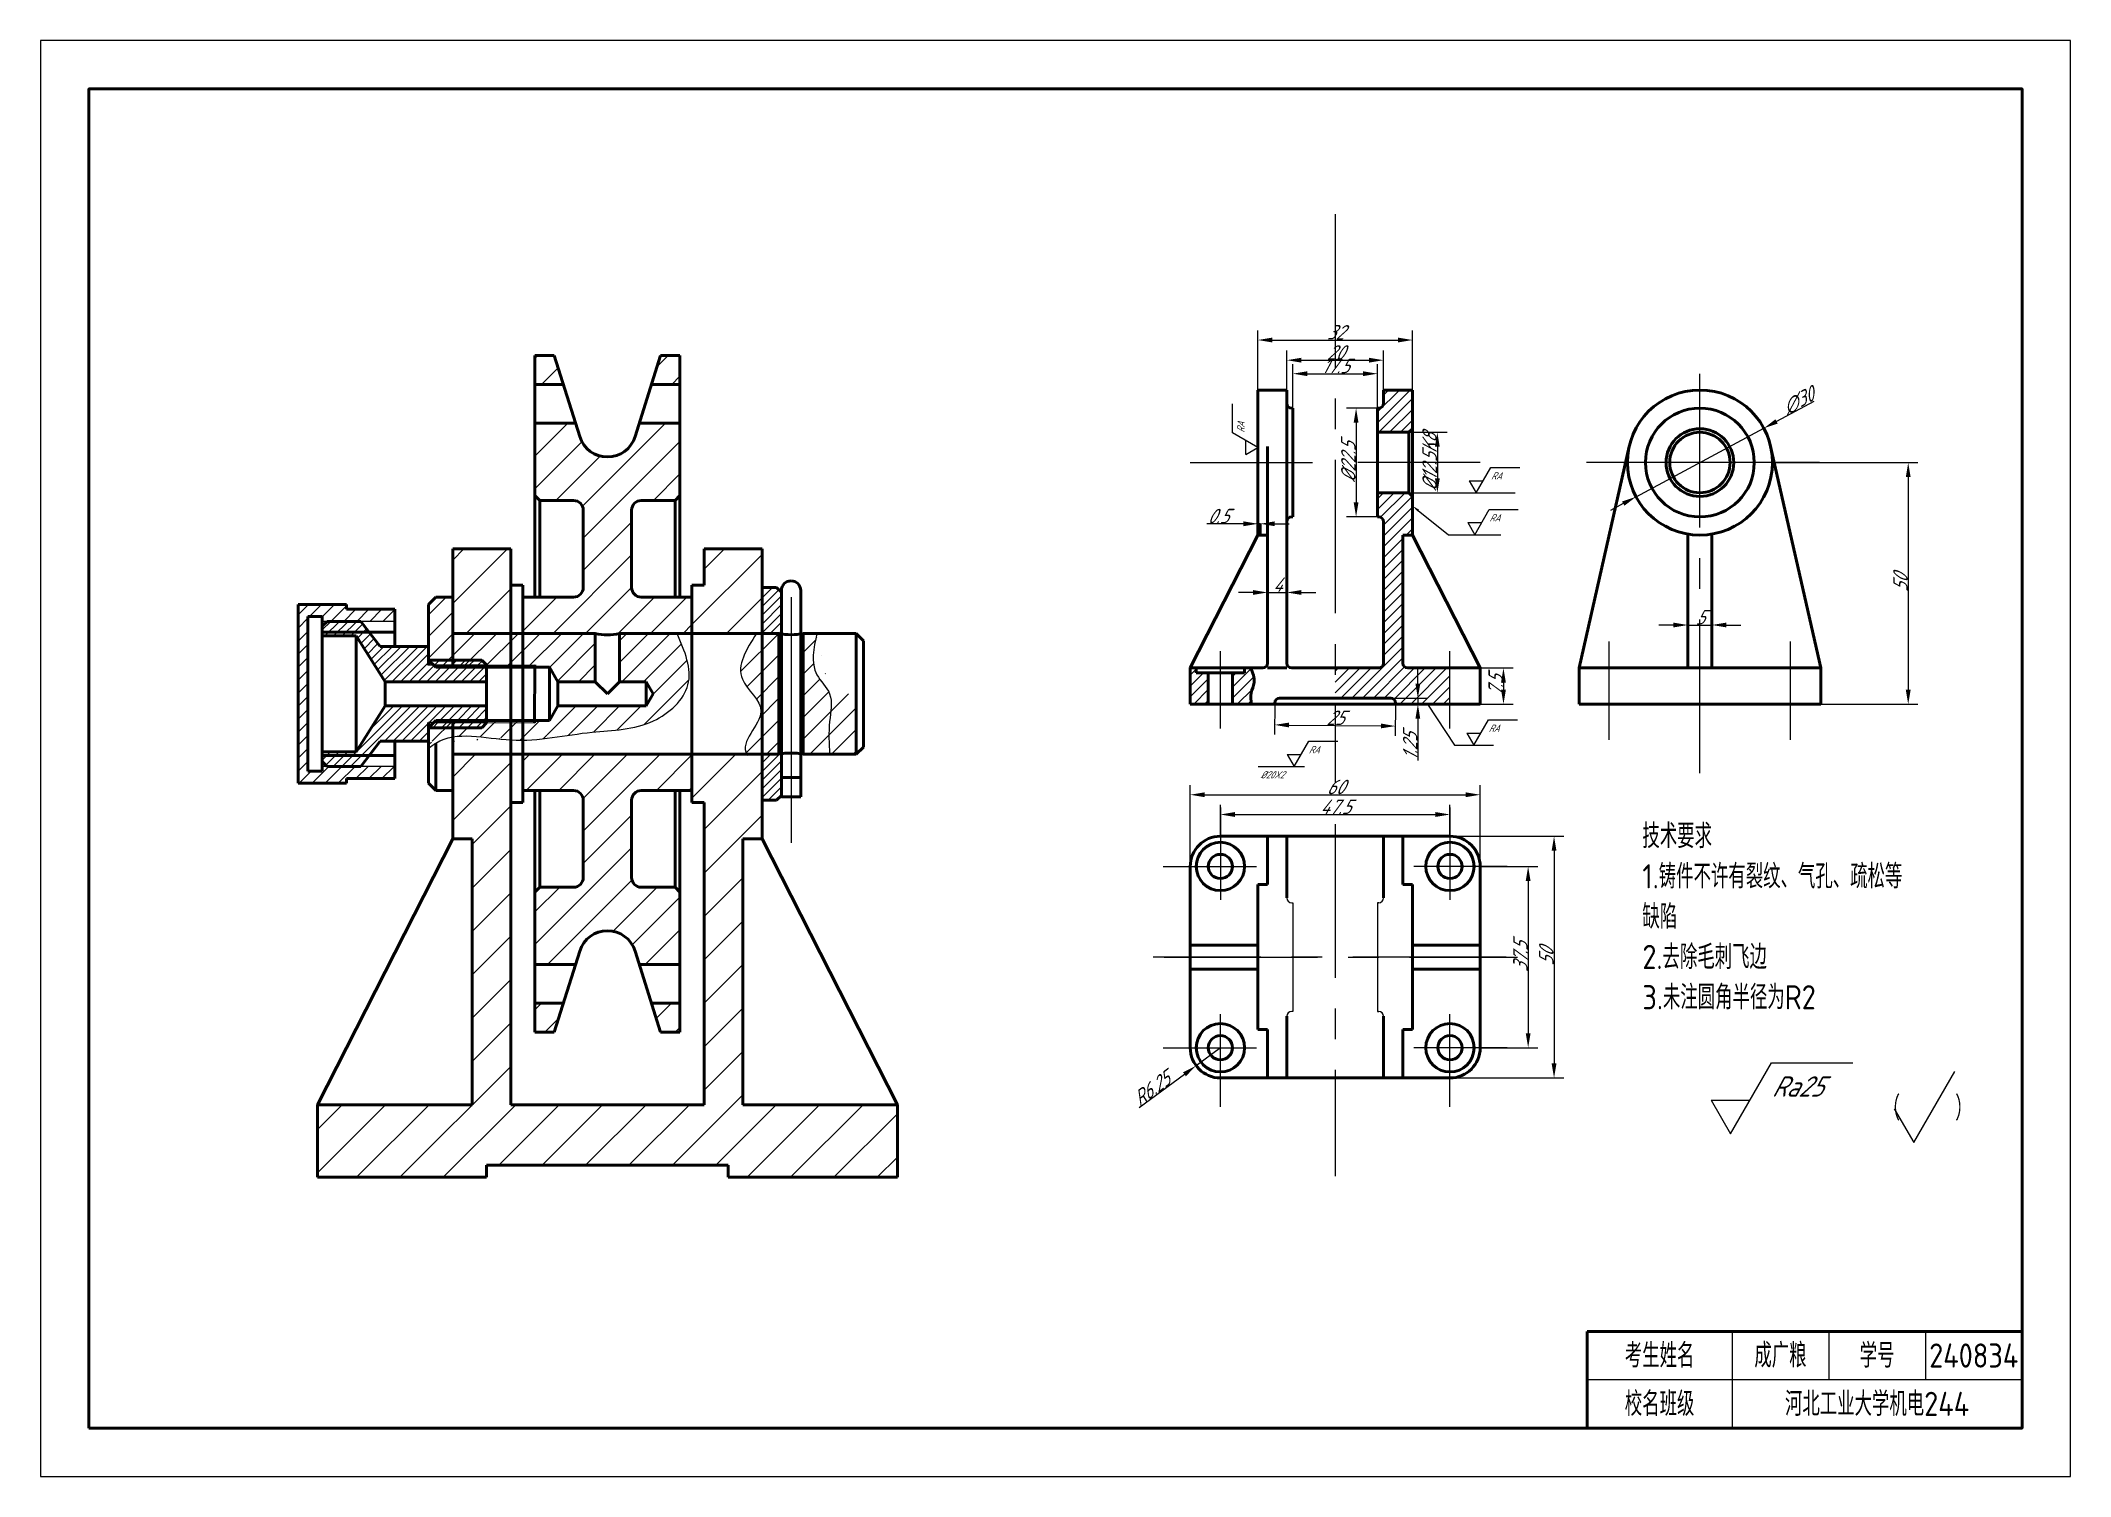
# Model space of a CAD drawing. Header units: millimetres. Extents: x -27 to 1226, y 43 to 853.
# Drawn here: x -26.8 to 393.2, y 147.4 to 444.4 of the extents above; entities that cross this region are included whole.
import ezdxf

# ---------------------------------------------------------------- set-up
doc = ezdxf.new("R2010")
doc.units = ezdxf.units.MM
doc.linetypes.add('CENTER', pattern=[50.800000000000004, 31.75, -6.35, 6.35, -6.35])
for name, color, linetype, lineweight in [('中心线', 5, 'CENTER', 25), ('剖面线', 1, 'Continuous', 25), ('尺寸线', 5, 'Continuous', 25), ('粗实线', 7, 'Continuous', 50), ('细实线', 7, 'Continuous', 25)]:
    doc.layers.add(name, color=color, linetype=linetype, lineweight=lineweight)
doc.styles.add('标注', font='gbeitc.shx', dxfattribs={"oblique": 15, "height": 3})
doc.styles.add('标注文字', font='gbeitc.shx', dxfattribs={"oblique": 15, "height": 3})
doc.styles.add('汉字工程字', font='gbenor.shx', dxfattribs={"height": 5, "bigfont": 'gbcbig.shx'})
doc.dimstyles.new('240834考试', dxfattribs={"dimtxt": 3, "dimasz": 3, "dimexe": 2, "dimexo": 0, "dimgap": 0.1, "dimtad": 1, "dimdsep": 46, "dimtxsty": '标注文字', "dimcen": 2.5, "dimadec": 0, "dimazin": 0, "dimtfac": 1, "dimtmove": 0, "dimatfit": 3, "dimfxl": 0, "dimarcsym": 0})
pattern_1 = [(45, (-1075.902582605649, -321.5097813763625), (-4.490128060534577, 4.490128060534577), [])]
pattern_2 = [(45, (-1075.902582605649, -321.5097813763625), (-0.8980256121069154, 0.8980256121069154), [])]
pattern_3 = [(45, (1459.889316338032, -2749.122521935994), (-2.245064030267288, 2.245064030267288), [])]

msp = doc.modelspace()

# ---------------------------------------------------------------- texts
at = {"layer": '尺寸线', "attachment_point": 1}
for s, width, gutter_width, insert, char_height, style in [('%%C20X2', 4.407331975997295, 7.5, (225.6056639705937, 293.2825092010858), 1.5, '标注文字'), ('技术要求\\P1.铸件不许有裂纹、气孔、疏松等缺陷\\P2.去除毛刺飞边\\P3.未注圆角半径为R2', 54.78134845559089, 15, (304.6689368984298, 282.3573394681694), 5, '汉字工程字'), ('\\pi-15,l20,t20;（^I）', 27.47095614398131, 15, (349.3890068943738, 226.0708932090893), 5, '汉字工程字')]:
    msp.add_mtext_dynamic_manual_height_columns(s, width=width, gutter_width=gutter_width, heights=[0], dxfattribs=dict(at, insert=insert, char_height=char_height, style=style))
at = {"layer": '细实线', "char_height": 5, "attachment_point": 5, "style": '汉字工程字'}
for s, width, insert in [('考生姓名', 30, (308.2307335058686, 172.4014350662087)), ('成广粮', 20, (333.2307335058686, 172.4014350662087)), ('学号', 20, (353.2307335058686, 172.4014350662087)), ('240834', 20, (373.2307335058686, 172.4014350662087)), ('校名班级', 30, (308.2307335058686, 162.4014350662087)), ('河北工业大学机电244', 60, (353.2307335058686, 162.4014350662087))]:
    msp.add_mtext_dynamic_manual_height_columns(s, width=width, gutter_width=15, heights=[0], dxfattribs=dict(at, insert=insert))

# ---------------------------------------------------------------- blocks, each defined once
blk = doc.blocks.new('*D3')
at = {"layer": 'Defpoints', "color": 0, "transparency": 16777216}
for p in [(249.8543509433493, 375.497614457692), (232.3543509433493, 368.3721407749417), (249.8543509433493, 368.3721407749417)]:
    blk.add_point(p, dxfattribs=at)
at = {"layer": '尺寸线', "color": 0, "lineweight": -2, "transparency": 16777216}
for p, q in [((232.3543509433493, 368.3721407749417), (232.3543509433493, 377.497614457692)), ((235.3543509433493, 375.497614457692), (246.8543509433493, 375.497614457692)), ((249.8543509433493, 368.3721407749417), (249.8543509433493, 377.497614457692))]:
    blk.add_line(p, q, dxfattribs=at)
at = {"layer": '尺寸线', "color": 0, "transparency": 16777216}
for points in [[(235.3543509433493, 375.997614457692), (235.3543509433493, 374.997614457692), (232.3543509433493, 375.497614457692)], [(246.8543509433493, 375.997614457692), (246.8543509433493, 374.997614457692), (249.8543509433493, 375.497614457692)]]:
    blk.add_solid(points, dxfattribs=at)
at = {"layer": '尺寸线', "color": 0, "transparency": 16777216, "insert": (241.1043509433493, 377.097614457692), "char_height": 3, "attachment_point": 5, "style": '标注文字'}
blk.add_mtext('17.5', dxfattribs=at)
blk = doc.blocks.new('*D4')
at = {"layer": 'Defpoints', "color": 0, "transparency": 16777216}
for p in [(251.1043509433493, 378.2899133071094), (231.1043509433493, 372.1221407749417), (251.1043509433493, 372.1221407749417)]:
    blk.add_point(p, dxfattribs=at)
at = {"layer": '尺寸线', "color": 0, "lineweight": -2, "transparency": 16777216}
for p, q in [((231.1043509433493, 372.1221407749417), (231.1043509433493, 380.2899133071094)), ((234.1043509433493, 378.2899133071094), (248.1043509433493, 378.2899133071094)), ((251.1043509433493, 372.1221407749417), (251.1043509433493, 380.2899133071094))]:
    blk.add_line(p, q, dxfattribs=at)
at = {"layer": '尺寸线', "color": 0, "transparency": 16777216}
for points in [[(234.1043509433493, 378.7899133071094), (234.1043509433493, 377.7899133071094), (231.1043509433493, 378.2899133071094)], [(248.1043509433493, 378.7899133071094), (248.1043509433493, 377.7899133071094), (251.1043509433493, 378.2899133071094)]]:
    blk.add_solid(points, dxfattribs=at)
at = {"layer": '尺寸线', "color": 0, "transparency": 16777216, "insert": (241.1043509433493, 379.8899133071094), "char_height": 3, "attachment_point": 5, "style": '标注文字'}
blk.add_mtext('20', dxfattribs=at)
blk = doc.blocks.new('*D5')
at = {"layer": 'Defpoints', "color": 0, "transparency": 16777216}
for p in [(257.1043509433493, 382.4651169534625), (225.1043509433493, 372.1221407749417), (257.1043509433493, 372.1221407749417)]:
    blk.add_point(p, dxfattribs=at)
at = {"layer": '尺寸线', "color": 0, "lineweight": -2, "transparency": 16777216}
for p, q in [((225.1043509433493, 372.1221407749417), (225.1043509433493, 384.4651169534625)), ((228.1043509433493, 382.4651169534625), (254.1043509433493, 382.4651169534625)), ((257.1043509433493, 372.1221407749417), (257.1043509433493, 384.4651169534625))]:
    blk.add_line(p, q, dxfattribs=at)
at = {"layer": '尺寸线', "color": 0, "transparency": 16777216}
for points in [[(228.1043509433493, 382.9651169534625), (228.1043509433493, 381.9651169534625), (225.1043509433493, 382.4651169534625)], [(254.1043509433493, 382.9651169534625), (254.1043509433493, 381.9651169534625), (257.1043509433493, 382.4651169534625)]]:
    blk.add_solid(points, dxfattribs=at)
at = {"layer": '尺寸线', "color": 0, "transparency": 16777216, "insert": (241.1043509433493, 384.0651169534625), "char_height": 3, "attachment_point": 5, "style": '标注文字'}
blk.add_mtext('32', dxfattribs=at)
blk = doc.blocks.new('*D7')
at = {"layer": 'Defpoints', "color": 0, "transparency": 16777216}
for p in [(225.1043509433493, 344.454999770904), (225.6043509433493, 344.5024970750469), (225.1043509433493, 344.1429700745543)]:
    blk.add_point(p, dxfattribs=at)
at = {"layer": '尺寸线', "color": 0, "lineweight": -2, "transparency": 16777216}
for p, q in [((222.1043509433493, 344.454999770904), (214.5224589094332, 344.454999770904)), ((225.1043509433493, 344.1429700745543), (225.1043509433493, 346.454999770904)), ((225.6043509433493, 344.454999770904), (225.1043509433493, 344.454999770904)), ((225.6043509433493, 344.5024970750469), (225.6043509433493, 342.454999770904)), ((228.6043509433493, 344.454999770904), (231.6043509433493, 344.454999770904))]:
    blk.add_line(p, q, dxfattribs=at)
at = {"layer": '尺寸线', "color": 0, "transparency": 16777216}
for points in [[(222.1043509433493, 344.954999770904), (222.1043509433493, 343.954999770904), (225.1043509433493, 344.454999770904)], [(228.6043509433493, 344.954999770904), (228.6043509433493, 343.954999770904), (225.6043509433493, 344.454999770904)]]:
    blk.add_solid(points, dxfattribs=at)
at = {"layer": '尺寸线', "color": 0, "transparency": 16777216, "insert": (216.8134049263913, 346.054999770904), "char_height": 3, "attachment_point": 5, "style": '标注文字'}
blk.add_mtext('0.5', dxfattribs=at)
blk = doc.blocks.new('*D8')
at = {"layer": 'Defpoints', "color": 0, "transparency": 16777216}
for p in [(249.8543509433495, 368.3721407749418), (245.4280209873785, 345.8721407749418), (249.8543509433495, 345.8721407749418)]:
    blk.add_point(p, dxfattribs=at)
at = {"layer": '尺寸线', "color": 0, "lineweight": -2, "transparency": 16777216}
for p, q in [((249.8543509433495, 368.3721407749418), (243.4280209873785, 368.3721407749418)), ((245.4280209873785, 365.3721407749418), (245.4280209873785, 348.8721407749418)), ((249.8543509433495, 345.8721407749418), (243.4280209873785, 345.8721407749418))]:
    blk.add_line(p, q, dxfattribs=at)
at = {"layer": '尺寸线', "color": 0, "transparency": 16777216}
for points in [[(244.9280209873785, 365.3721407749418), (245.9280209873785, 365.3721407749418), (245.4280209873785, 368.3721407749418)], [(244.9280209873785, 348.8721407749418), (245.9280209873785, 348.8721407749418), (245.4280209873785, 345.8721407749418)]]:
    blk.add_solid(points, dxfattribs=at)
at = {"layer": '尺寸线', "color": 0, "transparency": 16777216, "insert": (243.8280209873786, 357.1221407749417), "char_height": 3, "attachment_point": 5, "rotation": 90, "style": '标注文字'}
blk.add_mtext('%%C22.5', dxfattribs=at)
blk = doc.blocks.new('*D9')
at = {"layer": 'Defpoints', "color": 0, "transparency": 16777216}
for p in [(256.3543509433495, 363.3721407749418), (256.3543509433495, 350.8721407749418), (262.2435834822571, 350.8721407749418)]:
    blk.add_point(p, dxfattribs=at)
at = {"layer": '尺寸线', "color": 0, "lineweight": -2, "transparency": 16777216}
for p, q in [((256.3543509433495, 363.3721407749418), (264.2435834822571, 363.3721407749418)), ((262.2435834822571, 360.3721407749418), (262.2435834822571, 353.8721407749418)), ((256.3543509433495, 350.8721407749418), (264.2435834822571, 350.8721407749418))]:
    blk.add_line(p, q, dxfattribs=at)
at = {"layer": '尺寸线', "color": 0, "transparency": 16777216}
for points in [[(261.7435834822571, 360.3721407749418), (262.7435834822571, 360.3721407749418), (262.2435834822571, 363.3721407749418)], [(261.7435834822571, 353.8721407749418), (262.7435834822571, 353.8721407749418), (262.2435834822571, 350.8721407749418)]]:
    blk.add_solid(points, dxfattribs=at)
at = {"layer": '尺寸线', "color": 0, "transparency": 16777216, "insert": (260.6435834822571, 357.1221407749417), "char_height": 3, "attachment_point": 5, "rotation": 90, "style": '标注文字'}
blk.add_mtext('%%C12.5K8', dxfattribs=at)
blk = doc.blocks.new('*D10')
at = {"layer": 'Defpoints', "color": 0, "transparency": 16777216}
for p in [(227.1043509433493, 328.8721407749417), (231.1043509433493, 330.2471407749417), (231.1043509433493, 328.8721407749417)]:
    blk.add_point(p, dxfattribs=at)
at = {"layer": '尺寸线', "color": 0, "lineweight": -2, "transparency": 16777216}
for p, q in [((227.1043509433493, 328.8721407749417), (227.1043509433493, 332.2471407749417)), ((231.1043509433493, 328.8721407749417), (231.1043509433493, 332.2471407749417)), ((224.1043509433493, 330.2471407749417), (221.1043509433493, 330.2471407749417)), ((227.1043509433493, 330.2471407749417), (231.1043509433493, 330.2471407749417)), ((234.1043509433493, 330.2471407749417), (237.1043509433493, 330.2471407749417))]:
    blk.add_line(p, q, dxfattribs=at)
at = {"layer": '尺寸线', "color": 0, "transparency": 16777216}
for points in [[(224.1043509433493, 330.7471407749417), (224.1043509433493, 329.7471407749417), (227.1043509433493, 330.2471407749417)], [(234.1043509433493, 330.7471407749417), (234.1043509433493, 329.7471407749417), (231.1043509433493, 330.2471407749417)]]:
    blk.add_solid(points, dxfattribs=at)
at = {"layer": '尺寸线', "color": 0, "transparency": 16777216, "insert": (229.1043509433493, 331.8471407749417), "char_height": 3, "attachment_point": 5, "style": '标注文字'}
blk.add_mtext('4', dxfattribs=at)
blk = doc.blocks.new('*D11')
at = {"layer": 'Defpoints', "color": 0, "transparency": 16777216}
for p in [(228.6043509433493, 307.3721407749417), (253.6043509433493, 307.1221407749417), (253.5592011360817, 302.6071600481791)]:
    blk.add_point(p, dxfattribs=at)
at = {"layer": '尺寸线', "color": 0, "lineweight": -2, "transparency": 16777216}
for p, q in [((228.6043509433493, 307.3721407749417), (228.5392021360067, 300.8572600406797)), ((253.6043509433493, 307.1221407749417), (253.5392021360067, 300.6072600406797)), ((231.5590511473308, 302.8271615480666), (250.5593511248327, 302.6371585482916))]:
    blk.add_line(p, q, dxfattribs=at)
at = {"layer": '尺寸线', "color": 0, "transparency": 16777216}
for points in [[(231.5640508973495, 303.3271365499414), (231.554051397312, 302.3271865461917), (228.5592011360817, 302.8571600481791)], [(250.5643508748514, 303.1371335501664), (250.5543513748139, 302.1371835464167), (253.5592011360817, 302.6071600481791)]]:
    blk.add_solid(points, dxfattribs=at)
at = {"layer": '尺寸线', "color": 0, "transparency": 16777216, "insert": (241.0752003361417, 304.3320800541786), "char_height": 3, "attachment_point": 5, "rotation": 359.4270613023165, "style": '标注文字'}
blk.add_mtext('25', dxfattribs=at)
blk = doc.blocks.new('*D12')
at = {"layer": 'Defpoints', "color": 0, "transparency": 16777216}
for p in [(252.6043509433495, 308.3721407749418), (252.6043509433495, 307.1221407749418), (258.2065270918484, 307.1221407749418)]:
    blk.add_point(p, dxfattribs=at)
at = {"layer": '尺寸线', "color": 0, "lineweight": -2, "transparency": 16777216}
for p, q in [((258.2065270918484, 311.3721407749418), (258.2065270918484, 314.3721407749418)), ((252.6043509433495, 308.3721407749418), (260.2065270918484, 308.3721407749418)), ((252.6043509433495, 307.1221407749418), (260.2065270918484, 307.1221407749418)), ((258.2065270918484, 308.3721407749418), (258.2065270918484, 307.1221407749418)), ((258.2065270918484, 304.1221407749418), (258.2065270918484, 295.5067550919718))]:
    blk.add_line(p, q, dxfattribs=at)
at = {"layer": '尺寸线', "color": 0, "transparency": 16777216}
for points in [[(257.7065270918484, 311.3721407749418), (258.7065270918484, 311.3721407749418), (258.2065270918484, 308.3721407749418)], [(257.7065270918484, 304.1221407749418), (258.7065270918484, 304.1221407749418), (258.2065270918484, 307.1221407749418)]]:
    blk.add_solid(points, dxfattribs=at)
at = {"layer": '尺寸线', "color": 0, "transparency": 16777216, "insert": (256.6065270918484, 298.3144479334567), "char_height": 3, "attachment_point": 5, "rotation": 90, "style": '标注文字'}
blk.add_mtext('1.25', dxfattribs=at)
blk = doc.blocks.new('*D13')
at = {"layer": 'Defpoints', "color": 0, "transparency": 16777216}
for p in [(271.1043509433495, 314.6221407749418), (271.1043509433495, 307.1221407749418), (275.9208003435079, 307.1221407749418)]:
    blk.add_point(p, dxfattribs=at)
at = {"layer": '尺寸线', "color": 0, "lineweight": -2, "transparency": 16777216}
for p, q in [((271.1043509433495, 314.6221407749418), (277.9208003435079, 314.6221407749418)), ((275.9208003435079, 311.6221407749418), (275.9208003435079, 310.1221407749418)), ((271.1043509433495, 307.1221407749418), (277.9208003435079, 307.1221407749418))]:
    blk.add_line(p, q, dxfattribs=at)
at = {"layer": '尺寸线', "color": 0, "transparency": 16777216}
for points in [[(275.4208003435079, 311.6221407749418), (276.4208003435079, 311.6221407749418), (275.9208003435079, 314.6221407749418)], [(275.4208003435079, 310.1221407749418), (276.4208003435079, 310.1221407749418), (275.9208003435079, 307.1221407749418)]]:
    blk.add_solid(points, dxfattribs=at)
at = {"layer": '尺寸线', "color": 0, "transparency": 16777216, "insert": (274.3208003435079, 310.8721407749417), "char_height": 3, "attachment_point": 5, "rotation": 90, "style": '标注文字'}
blk.add_mtext('7.5', dxfattribs=at)
blk = doc.blocks.new('粗糙度标准版')
at = {"layer": '细实线'}
for p, q in [((0, 0), (6.062177826490824, 10.5)), ((6.062177826490824, 10.5), (18.06217782649082, 10.5)), ((-2.886751345948142, 5), (0, 0)), ((-2.886751345948142, 5), (2.886751345948142, 5))]:
    blk.add_line(p, q, dxfattribs=at)
at = {"layer": '细实线', "style": '标注', "oblique": 15}
blk.add_attdef('RA', (6.062177826490824, 5.5), '', height=3, dxfattribs=at)
blk = doc.blocks.new('*D16')
at = {"layer": 'Defpoints', "color": 0, "transparency": 16777216}
for p in [(329.7890471313459, 364.2078893934674), (303.3472494227888, 350.036392156416)]:
    blk.add_point(p, dxfattribs=at)
at = {"layer": '尺寸线', "color": 0, "lineweight": -2, "transparency": 16777216}
for p, q in [((340.1625099084629, 369.7675529498146), (332.4332269022016, 365.6250391171725)), ((303.3472494227888, 350.036392156416), (329.7890471313459, 364.2078893934674)), ((300.703069651933, 348.6192424327108), (298.0588898810774, 347.2020927090057))]:
    blk.add_line(p, q, dxfattribs=at)
at = {"layer": '尺寸线', "color": 0, "transparency": 16777216}
for points in [[(332.197035281584, 366.0657357456485), (332.6694185228191, 365.1843424886966), (329.7890471313459, 364.2078893934674)], [(300.4668780313155, 349.0599390611868), (300.9392612725505, 348.1785458042349), (303.3472494227888, 350.036392156416)]]:
    blk.add_solid(points, dxfattribs=at)
at = {"layer": '尺寸线', "color": 0, "transparency": 16777216, "insert": (336.864145104784, 369.8151001064692), "char_height": 3, "attachment_point": 5, "rotation": 28.189109417270192, "style": '标注文字'}
blk.add_mtext('∅30', dxfattribs=at)
blk = doc.blocks.new('*D17')
at = {"layer": 'Defpoints', "color": 0, "transparency": 16777216}
for p in [(331.5681482770675, 357.1221407749418), (331.5681482770675, 307.1221407749418), (359.6717509654535, 307.1221407749418)]:
    blk.add_point(p, dxfattribs=at)
at = {"layer": '尺寸线', "color": 0, "lineweight": -2, "transparency": 16777216}
for p, q in [((331.5681482770675, 357.1221407749418), (361.6717509654535, 357.1221407749418)), ((359.6717509654535, 354.1221407749418), (359.6717509654535, 310.1221407749418)), ((331.5681482770675, 307.1221407749418), (361.6717509654535, 307.1221407749418))]:
    blk.add_line(p, q, dxfattribs=at)
at = {"layer": '尺寸线', "color": 0, "transparency": 16777216}
for points in [[(359.1717509654535, 354.1221407749418), (360.1717509654535, 354.1221407749418), (359.6717509654535, 357.1221407749418)], [(359.1717509654535, 310.1221407749418), (360.1717509654535, 310.1221407749418), (359.6717509654535, 307.1221407749418)]]:
    blk.add_solid(points, dxfattribs=at)
at = {"layer": '尺寸线', "color": 0, "transparency": 16777216, "insert": (358.0717509654535, 332.1221407749417), "char_height": 3, "attachment_point": 5, "rotation": 90, "style": '标注文字'}
blk.add_mtext('50', dxfattribs=at)
blk = doc.blocks.new('*D18')
at = {"layer": 'Defpoints', "color": 0, "transparency": 16777216}
for p in [(319.0681482770674, 323.5147273517516), (314.0681482770674, 314.6221407749417), (319.0681482770674, 314.6221407749417)]:
    blk.add_point(p, dxfattribs=at)
at = {"layer": '尺寸线', "color": 0, "lineweight": -2, "transparency": 16777216}
for p, q in [((311.0681482770674, 323.5147273517516), (308.0681482770674, 323.5147273517516)), ((314.0681482770674, 314.6221407749417), (314.0681482770674, 325.5147273517516)), ((314.0681482770674, 323.5147273517516), (319.0681482770674, 323.5147273517516)), ((319.0681482770674, 314.6221407749417), (319.0681482770674, 325.5147273517516)), ((322.0681482770674, 323.5147273517516), (325.0681482770674, 323.5147273517516))]:
    blk.add_line(p, q, dxfattribs=at)
at = {"layer": '尺寸线', "color": 0, "transparency": 16777216}
for points in [[(311.0681482770674, 324.0147273517516), (311.0681482770674, 323.0147273517516), (314.0681482770674, 323.5147273517516)], [(322.0681482770674, 324.0147273517516), (322.0681482770674, 323.0147273517516), (319.0681482770674, 323.5147273517516)]]:
    blk.add_solid(points, dxfattribs=at)
at = {"layer": '尺寸线', "color": 0, "transparency": 16777216, "insert": (316.5681482770674, 325.1147273517516), "char_height": 3, "attachment_point": 5, "style": '标注文字'}
blk.add_mtext('5', dxfattribs=at)
blk = doc.blocks.new('*D19')
at = {"layer": 'Defpoints', "color": 0, "transparency": 16777216}
for p in [(264.8543509433493, 284.3154546224636), (217.3543509433493, 279.8197844332858), (264.8543509433493, 279.8197844332858)]:
    blk.add_point(p, dxfattribs=at)
at = {"layer": '尺寸线', "color": 0, "lineweight": -2, "transparency": 16777216}
for p, q in [((217.3543509433493, 279.8197844332858), (217.3543509433493, 286.3154546224636)), ((264.8543509433493, 279.8197844332858), (264.8543509433493, 286.3154546224636)), ((220.3543509433493, 284.3154546224636), (261.8543509433493, 284.3154546224636))]:
    blk.add_line(p, q, dxfattribs=at)
at = {"layer": '尺寸线', "color": 0, "transparency": 16777216}
for points in [[(220.3543509433493, 284.8154546224636), (220.3543509433493, 283.8154546224636), (217.3543509433493, 284.3154546224636)], [(261.8543509433493, 284.8154546224636), (261.8543509433493, 283.8154546224636), (264.8543509433493, 284.3154546224636)]]:
    blk.add_solid(points, dxfattribs=at)
at = {"layer": '尺寸线', "color": 0, "transparency": 16777216, "insert": (241.1043509433493, 285.9154546224636), "char_height": 3, "attachment_point": 5, "style": '标注文字'}
blk.add_mtext('47.5', dxfattribs=at)
blk = doc.blocks.new('*D20')
at = {"layer": 'Defpoints', "color": 0, "transparency": 16777216}
for p in [(271.1043509433493, 288.4044810234718), (211.1043509433493, 273.5697844332858), (271.1043509433493, 273.5697844332858)]:
    blk.add_point(p, dxfattribs=at)
at = {"layer": '尺寸线', "color": 0, "lineweight": -2, "transparency": 16777216}
for p, q in [((211.1043509433493, 273.5697844332858), (211.1043509433493, 290.4044810234718)), ((271.1043509433493, 273.5697844332858), (271.1043509433493, 290.4044810234718)), ((214.1043509433493, 288.4044810234718), (268.1043509433493, 288.4044810234718))]:
    blk.add_line(p, q, dxfattribs=at)
at = {"layer": '尺寸线', "color": 0, "transparency": 16777216}
for points in [[(214.1043509433493, 288.9044810234718), (214.1043509433493, 287.9044810234718), (211.1043509433493, 288.4044810234718)], [(268.1043509433493, 288.9044810234718), (268.1043509433493, 287.9044810234718), (271.1043509433493, 288.4044810234718)]]:
    blk.add_solid(points, dxfattribs=at)
at = {"layer": '尺寸线', "color": 0, "transparency": 16777216, "insert": (241.1043509433493, 290.0044810234718), "char_height": 3, "attachment_point": 5, "style": '标注文字'}
blk.add_mtext('60', dxfattribs=at)
blk = doc.blocks.new('*D21')
at = {"layer": 'Defpoints', "color": 0, "transparency": 16777216}
for p in [(271.1043509433495, 273.5697844332859), (271.1043509433495, 236.0697844332859), (281.0311273895542, 236.0697844332859)]:
    blk.add_point(p, dxfattribs=at)
at = {"layer": '尺寸线', "color": 0, "lineweight": -2, "transparency": 16777216}
for p, q in [((271.1043509433495, 273.5697844332859), (283.0311273895542, 273.5697844332859)), ((281.0311273895542, 270.5697844332859), (281.0311273895542, 239.0697844332859)), ((271.1043509433495, 236.0697844332859), (283.0311273895542, 236.0697844332859))]:
    blk.add_line(p, q, dxfattribs=at)
at = {"layer": '尺寸线', "color": 0, "transparency": 16777216}
for points in [[(280.5311273895542, 270.5697844332859), (281.5311273895542, 270.5697844332859), (281.0311273895542, 273.5697844332859)], [(280.5311273895542, 239.0697844332859), (281.5311273895542, 239.0697844332859), (281.0311273895542, 236.0697844332859)]]:
    blk.add_solid(points, dxfattribs=at)
at = {"layer": '尺寸线', "color": 0, "transparency": 16777216, "insert": (279.4311273895541, 254.8197844332858), "char_height": 3, "attachment_point": 5, "rotation": 90, "style": '标注文字'}
blk.add_mtext('37.5', dxfattribs=at)
blk = doc.blocks.new('*D22')
at = {"layer": 'Defpoints', "color": 0, "transparency": 16777216}
for p in [(264.8543509433495, 279.8197844332859), (264.8543509433495, 229.8197844332859), (286.3918712852395, 229.8197844332859)]:
    blk.add_point(p, dxfattribs=at)
at = {"layer": '尺寸线', "color": 0, "lineweight": -2, "transparency": 16777216}
for p, q in [((264.8543509433495, 279.8197844332859), (288.3918712852395, 279.8197844332859)), ((286.3918712852395, 276.8197844332859), (286.3918712852395, 232.8197844332859)), ((264.8543509433495, 229.8197844332859), (288.3918712852395, 229.8197844332859))]:
    blk.add_line(p, q, dxfattribs=at)
at = {"layer": '尺寸线', "color": 0, "transparency": 16777216}
for points in [[(285.8918712852395, 276.8197844332859), (286.8918712852395, 276.8197844332859), (286.3918712852395, 279.8197844332859)], [(285.8918712852395, 232.8197844332859), (286.8918712852395, 232.8197844332859), (286.3918712852395, 229.8197844332859)]]:
    blk.add_solid(points, dxfattribs=at)
at = {"layer": '尺寸线', "color": 0, "transparency": 16777216, "insert": (284.7918712852395, 254.8197844332858), "char_height": 3, "attachment_point": 5, "rotation": 90, "style": '标注文字'}
blk.add_mtext('50', dxfattribs=at)
blk = doc.blocks.new('*D23')
at = {"layer": 'Defpoints', "color": 0, "transparency": 16777216}
for p in [(217.3543509433493, 236.0697844332858), (212.324698492105, 232.3596501743013)]:
    blk.add_point(p, dxfattribs=at)
at = {"layer": '尺寸线', "color": 0, "lineweight": -2, "transparency": 16777216}
for p, q in [((217.3543509433493, 236.0697844332858), (212.324698492105, 232.3596501743013)), ((200.5630488239077, 223.6836432733958), (209.9104653155076, 230.5787857299887))]:
    blk.add_line(p, q, dxfattribs=at)
at = {"layer": '尺寸线', "color": 0, "transparency": 16777216}
blk.add_solid([(209.6136545747889, 230.9811579260883), (210.2072760562264, 230.1764135338892), (212.324698492105, 232.3596501743013)], dxfattribs=at)
at = {"layer": '尺寸线', "color": 0, "transparency": 16777216, "insert": (203.0798461111089, 227.5283733070546), "char_height": 3, "attachment_point": 5, "rotation": 36.41442290440592, "style": '标注文字'}
blk.add_mtext('R6.25', dxfattribs=at)
blk = doc.blocks.new('对勾')
at = {"layer": '细实线'}
for p, q in [((0, 0), (6.062177826490824, 10.5)), ((-2.886751345948142, 5), (0, 0))]:
    blk.add_line(p, q, dxfattribs=at)

# ---------------------------------------------------------------- dimensions: what is measured, and where the dimension line sits
at = {"layer": '尺寸线'}
for base, p1, p2, picture, middle in [((257.1043509433493, 382.4651169534625), (225.1043509433493, 372.1221407749417), (257.1043509433493, 372.1221407749417), '*D5', (241.1043509433493, 384.0651169534625)), ((251.1043509433493, 378.2899133071094), (231.1043509433493, 372.1221407749417), (251.1043509433493, 372.1221407749417), '*D4', (241.1043509433493, 379.8899133071094)), ((249.8543509433493, 375.497614457692), (232.3543509433493, 368.3721407749417), (249.8543509433493, 368.3721407749417), '*D3', (241.1043509433493, 377.097614457692)), ((225.1043509433493, 344.454999770904), (225.6043509433493, 344.5024970750469), (225.1043509433493, 344.1429700745543), '*D7', (216.8134049263913, 346.054999770904)), ((231.1043509433493, 330.2471407749417), (227.1043509433493, 328.8721407749417), (231.1043509433493, 328.8721407749417), '*D10', (229.1043509433493, 331.8471407749417)), ((319.0681482770674, 323.5147273517516), (314.0681482770674, 314.6221407749417), (319.0681482770674, 314.6221407749417), '*D18', (316.5681482770674, 325.1147273517516)), ((271.1043509433493, 288.4044810234718), (211.1043509433493, 273.5697844332858), (271.1043509433493, 273.5697844332858), '*D20', (241.1043509433493, 290.0044810234718)), ((264.8543509433493, 284.3154546224636), (217.3543509433493, 279.8197844332858), (264.8543509433493, 279.8197844332858), '*D19', (241.1043509433493, 285.9154546224636))]:
    dim = msp.add_linear_dim(base=base, p1=p1, p2=p2, dimstyle='240834考试', dxfattribs=at)
    dim.commit()
    dim.dimension.update_dxf_attribs({"geometry": picture, "text_midpoint": middle})
dim = msp.add_diameter_dim_2p(p1=(303.3472494227888, 350.036392156416), p2=(329.7890471313459, 364.2078893934674), dimstyle='240834考试', dxfattribs=at)
dim.commit()
dim.dimension.update_dxf_attribs({"geometry": '*D16', "text_midpoint": (336.864145104784, 369.8151001064692)})
for base, p1, p2, text, picture, middle in [((245.4280209873785, 345.8721407749418), (249.8543509433493, 368.3721407749417), (249.8543509433493, 345.8721407749417), '%%C<>', '*D8', (243.8280209873786, 357.1221407749417)), ((262.2435834822571, 350.8721407749418), (256.3543509433493, 363.3721407749417), (256.3543509433493, 350.8721407749417), '%%C<>K8', '*D9', (260.6435834822571, 357.1221407749417))]:
    dim = msp.add_linear_dim(base=base, p1=p1, p2=p2, angle=90, text=text, dimstyle='240834考试', dxfattribs=at)
    dim.commit()
    dim.dimension.update_dxf_attribs({"geometry": picture, "text_midpoint": middle})
for base, p1, p2, picture, middle in [((359.6717509654535, 307.1221407749418), (331.5681482770674, 357.1221407749417), (331.5681482770674, 307.1221407749417), '*D17', (358.0717509654535, 332.1221407749417)), ((258.2065270918484, 307.1221407749418), (252.6043509433493, 308.3721407749417), (252.6043509433493, 307.1221407749417), '*D12', (256.6065270918484, 298.3144479334567)), ((275.9208003435079, 307.1221407749418), (271.1043509433493, 314.6221407749417), (271.1043509433493, 307.1221407749417), '*D13', (274.3208003435079, 310.8721407749417)), ((281.0311273895542, 236.0697844332859), (271.1043509433493, 273.5697844332858), (271.1043509433493, 236.0697844332858), '*D21', (279.4311273895541, 254.8197844332858))]:
    dim = msp.add_linear_dim(base=base, p1=p1, p2=p2, angle=90, dimstyle='240834考试', dxfattribs=at)
    dim.commit()
    dim.dimension.update_dxf_attribs({"geometry": picture, "text_midpoint": middle})
for p1, p2, distance, picture, middle in [((228.6043509433493, 307.3721407749417), (253.6043509433493, 307.1221407749417), -4.515206470155539, '*D11', (241.0752003361417, 304.3320800541786)), ((264.8543509433493, 279.8197844332858), (264.8543509433493, 229.8197844332858), 21.537520341890232, '*D22', (284.7918712852395, 254.8197844332858))]:
    dim = msp.add_aligned_dim(p1=p1, p2=p2, distance=distance, dimstyle='240834考试', dxfattribs=at)
    dim.commit()
    dim.dimension.update_dxf_attribs({"geometry": picture, "text_midpoint": middle})
dim = msp.add_radius_dim(center=(217.3543509433493, 236.0697844332858), mpoint=(212.324698492105, 232.3596501743013), dimstyle='240834考试', dxfattribs=at)
dim.commit()
dim.dimension.update_dxf_attribs({"geometry": '*D23', "text_midpoint": (203.0798461111089, 227.5283733070546)})

# ---------------------------------------------------------------- hatches: boundary and pattern name
at = {"layer": '剖面线'}
h = msp.add_hatch(dxfattribs=at)
h.set_pattern_fill('ANSI31', color=256, scale=1.5)
h.set_pattern_definition([(45, (-1075.902582605649, -321.5097813763625), (-3.367596045400933, 3.367596045400933), [])])
h.paths.add_polyline_path([(79.5143407410551, 379.2746560176824), (75.5143407410551, 379.2746560176824), (75.5143407410551, 373.2746560176824), (81.39670996375025, 373.2746560176824)])
h.paths.add_polyline_path([(105.5143407410551, 379.2746560176824), (101.5143407410551, 379.2746560176824), (99.63197151835993, 373.2746560176824), (105.5143407410551, 373.2746560176824)])
h.paths.add_polyline_path([(105.5143407410551, 365.2746560176824), (97.1221458880998, 365.2746560176824), (96.24494470385093, 362.4786014275226, -0.327993419032891), (90.51434074105555, 358.2746587532561, -0.3279934190329329), (84.78373677825925, 362.4786014275226), (83.90653559401039, 365.2746560176824), (75.5143407410551, 365.2746560176824), (75.5143407410551, 350.2746560176824), (76.5143407410551, 349.2746560176824), (83.5143407410551, 349.2746560176824, -0.4142135623730951), (85.5143407410551, 347.2746560176824), (85.5143407410551, 331.2746560176824, -0.4142135623730951), (83.5143407410551, 329.2746560176824), (75.5143407410551, 329.2746560176824), (73.0143407410551, 329.2746560176824), (73.0143407410551, 321.7746560176824), (88.0143407410551, 321.7746560176824, 0.1270166537925827), (93.0143407410551, 321.7746560176824), (108.0143407410551, 321.7746560176824), (108.0143407410551, 329.2746560176824), (105.5143407410551, 329.2746560176824), (97.5143407410551, 329.2746560176824, -0.4142135623730951), (95.5143407410551, 331.2746560176824), (95.5143407410551, 347.2746560176824, -0.4142135623730951), (97.5143407410551, 349.2746560176824), (104.5143407410551, 349.2746560176824), (105.5143407410551, 350.2746560176824)])
h.paths.add_polyline_path([(108.0143407410551, 296.7746560176824), (73.0143407410551, 296.7746560176824), (73.0143407410551, 289.2746560176824), (75.5143407410551, 289.2746560176824), (83.5143407410551, 289.2746560176824, -0.4142135623730951), (85.5143407410551, 287.2746560176824), (85.5143407410551, 271.2746560176824, -0.4142135623730951), (83.5143407410551, 269.2746560176824), (76.5143407410551, 269.2746560176824), (75.5143407410551, 268.2746560176824), (75.5143407410551, 253.2746560176824), (83.90653559401039, 253.2746560176824), (84.78373677825925, 256.0707106078423, -0.3279934190329545), (90.514340741056, 260.2746532821088, -0.3279934190328699), (96.24494470385093, 256.0707106078423), (97.1221458880998, 253.2746560176824), (105.5143407410551, 253.2746560176824), (105.5143407410551, 268.2746560176824), (104.5143407410551, 269.2746560176824), (97.5143407410551, 269.2746560176824, -0.4142135623730951), (95.5143407410551, 271.2746560176824), (95.5143407410551, 287.2746560176824, -0.4142135623730951), (97.5143407410551, 289.2746560176824), (105.5143407410551, 289.2746560176824), (108.0143407410551, 289.2746560176824)])
h.paths.add_polyline_path([(105.5143407410551, 245.2746560176824), (99.63197151835993, 245.2746560176824), (101.5143407410551, 239.2746560176824), (105.5143407410551, 239.2746560176824)])
h.paths.add_polyline_path([(81.39670996375025, 245.2746560176824), (75.5143407410551, 245.2746560176824), (75.5143407410551, 239.2746560176824), (79.5143407410551, 239.2746560176824)])
h = msp.add_hatch(dxfattribs=at)
h.set_pattern_fill('ANSI31', color=256, scale=0.5)
h.set_pattern_definition([(45, (-35.23246013673815, 201.4943945497462), (-1.122532015133644, 1.122532015133644), [])])
h.paths.add_polyline_path([(257.1043509433493, 372.1221407749417), (255.1043509433493, 372.1221407749417), (251.1043509433493, 372.1221407749417), (251.1043509433493, 369.3721407749417, -0.4142135623730951), (250.1043509433493, 368.3721407749417), (249.8543509433493, 368.3721407749417), (249.8543509433493, 363.3721407749417), (256.3543509433493, 363.3721407749417), (257.1043509433493, 364.1221407749417)])
h.paths.add_polyline_path([(257.1043509433493, 350.1221407749417), (256.3543509433493, 350.8721407749417), (249.8543509433493, 350.8721407749417), (249.8543509433493, 345.8721407749417), (250.1043509433493, 345.8721407749417, -0.4142135623730951), (251.1043509433493, 344.8721407749417), (251.1043509433493, 315.6221407749417, -0.4142135623730951), (250.1043509433493, 314.6221407749417), (241.1043509433493, 314.6221407749417), (241.1043509433493, 308.3721407749417), (252.6043509433493, 308.3721407749417, -0.4142135623730951), (253.6043509433493, 307.3721407749417), (253.6043509433493, 307.1221407749417), (264.8543509433493, 307.1221407749417), (264.8543509433493, 314.6221407749417), (256.1043509433493, 314.6221407749417, -0.4142135623730919), (255.1043509433493, 315.6221407749417), (255.1043509433492, 342.1221407749417), (257.1043509433493, 342.1221407749417)])
edge = h.paths.add_edge_path()
edge.add_spline(control_points=[(223.7379913674843, 307.1221407749417), (223.6617247399895, 307.9082089834181), (223.5121618084946, 309.4497307403976), (224.7332161078434, 311.8770471622736), (224.0429446839887, 313.6163837429949), (223.643800926427, 314.6221407749417)], knot_values=[0, 0, 0, 0, 4.66976544702402, 9.157659550347269, 15.3106814831298, 15.3106814831298, 15.3106814831298, 15.3106814831298], degree=3, periodic=0)
edge.add_line((223.643800926427, 314.6221407749417), (222.3543509433493, 314.6221407749417))
edge.add_line((222.3543509433493, 314.6221407749417), (222.3543509433493, 313.6221407749417))
edge.add_line((222.3543509433493, 313.6221407749417), (219.8543509433493, 313.6221407749417))
edge.add_line((219.8543509433493, 313.6221407749417), (219.8543509433493, 307.1221407749417))
edge.add_line((219.8543509433493, 307.1221407749417), (223.7379913674843, 307.1221407749417))
h.paths.add_polyline_path([(214.8543509433493, 313.6221407749417), (212.3543509433493, 313.6221407749417), (212.3543509433493, 314.6221407749417), (211.1043509433493, 314.6221407749417), (211.1043509433493, 307.1221407749417), (214.8543509433493, 307.1221407749417)])
h = msp.add_hatch(dxfattribs=at)
h.set_pattern_fill('ANSI31', color=256, scale=2)
h.set_pattern_definition(pattern_1)
h.paths.add_polyline_path([(122.5143407410551, 339.2746560176824), (118.5143407410551, 339.2746560176824), (110.5143407410551, 339.2746560176824), (110.5143407410551, 331.7746560176824), (108.0143407410551, 331.7746560176824), (108.0143407410551, 321.7746560176824), (122.5143407410551, 321.7746560176824)])
h.paths.add_polyline_path([(70.5143407410551, 331.7746560176824), (70.5143407410551, 339.2746560176824), (62.51434074105509, 339.2746560176824), (58.51434074105509, 339.2746560176824), (58.51434074105509, 321.7746560176824), (70.5143407410551, 321.7746560176824)])
h = msp.add_hatch(dxfattribs=at)
h.set_pattern_fill('ANSI31', color=256, scale=0.6)
h.set_pattern_definition([(45, (-1075.902582605649, -321.5097813763625), (-1.347038418160373, 1.347038418160373), [])])
h.paths.add_polyline_path([(46.49613286739077, 326.7746281582338), (36.49613286739077, 326.7746281582338), (36.49613286739077, 327.7746281582338), (26.49613286739077, 327.7746281582338), (26.49613286739077, 309.2746281582338), (26.49613286739077, 290.7746281582338), (28.49613286739077, 290.7746281582338), (36.49613286739077, 290.7746281582338), (36.49613286739077, 291.7746281582338), (46.49613286739077, 291.7746281582338), (46.49613286739077, 294.2746281582338), (31.49613286739077, 294.2746281582338), (31.49613286739077, 293.2746281582338), (28.49613286739077, 293.2746281582338), (28.49613286739077, 294.2746281582338), (28.49613286739077, 324.2746281582338), (28.49613286739077, 325.2746281582338), (31.49613286739077, 325.2746281582338), (31.49613286739077, 324.2746281582338), (46.49613286739077, 324.2746281582338)])
h = msp.add_hatch(dxfattribs=at)
h.set_pattern_fill('ANSI31', color=256)
h.set_pattern_definition(pattern_3)
edge = h.paths.add_edge_path()
edge.add_line((90.5143407410551, 306.7746560176824), (80.2463915486237, 306.7746560176824))
edge.add_line((80.2463915486237, 306.7746560176824), (78.5143407410551, 303.7746560176824))
edge.add_line((78.5143407410551, 303.7746560176824), (75.4607850776697, 303.7746560176824))
edge.add_line((75.4607850776697, 303.7746560176824), (75.45920241533963, 303.2574733446841))
edge.add_line((75.45920241533963, 303.2574733446841), (54.56110960006708, 303.3214248766944))
edge.add_line((54.56110960006708, 303.3214248766944), (53.51434074105509, 302.2746560176824))
edge.add_line((53.51434074105509, 302.2746560176824), (53.51434074105509, 298.0169586631368))
edge.add_spline(control_points=[(53.51434074105509, 298.0169586631368), (54.00740587164955, 298.3958985347822), (54.50047100224356, 298.7748384064284), (55.01434074105509, 299.091870571232)], knot_values=[0, 0, 0, 0, 1.845382239582019, 1.845382239582019, 1.845382239582019, 1.845382239582019], degree=3, periodic=0)
edge.add_spline(control_points=[(55.01434074105509, 299.091870571232), (59.35092360594854, 301.7673273060191), (71.4652044779009, 298.1580127151178), (82.80151196067982, 301.0449638103614), (89.45637663640173, 301.5428984187311), (90.5143407410551, 301.6298996445375)], knot_values=[1.84538223958228, 1.84538223958228, 1.84538223958228, 1.845382239582284, 17.41869274013261, 34.27088252256134, 37.45424661750928, 37.45424661750928, 37.45424661750928, 37.45424661750928], degree=3, periodic=0)
edge.add_line((90.5143407410551, 301.6298996445375), (90.5143407410551, 306.7746560176824))
edge = h.paths.add_edge_path()
edge.add_spline(control_points=[(106.4146628624171, 309.2746560176829), (106.752580918203, 309.8761319895516), (108.3757550675778, 313.7210357396143), (106.5048632020043, 318.1030277099198), (104.937261166001, 321.7746560176824)], knot_values=[55.39808998100349, 55.39808998100349, 55.39808998100349, 55.39808998100349, 57.50175171181398, 68.37486413024274, 68.37486413024274, 68.37486413024274, 68.37486413024274], degree=3, periodic=0)
edge.add_line((104.937261166001, 321.7746560176824), (93.0143407410551, 321.7746560176824))
edge.add_line((93.0143407410551, 321.7746560176824), (93.0143407410551, 311.7746560176824))
edge.add_line((93.0143407410551, 311.7746560176824), (98.5143407410551, 311.7746560176824))
edge.add_line((98.5143407410551, 311.7746560176824), (99.95771641402939, 309.2746560176824))
edge.add_line((99.95771641402939, 309.2746560176824), (106.4146628624169, 309.2746560176824))
edge = h.paths.add_edge_path()
edge.add_spline(control_points=[(90.5143407410551, 301.6298996445375), (93.7473461280565, 301.8957644602447), (99.72118134087577, 302.5220158795191), (105.0949187970311, 306.9255825344667), (106.4146628624171, 309.2746560176829)], knot_values=[37.45424661750928, 37.45424661750928, 37.45424661750928, 37.45424661750928, 47.18220735123072, 55.39808998100349, 55.39808998100349, 55.39808998100349, 55.39808998100349], degree=3, periodic=0)
edge.add_line((106.4146628624169, 309.2746560176824), (99.95771641402871, 309.2746560176824))
edge.add_line((99.95771641402871, 309.2746560176824), (98.5143407410551, 306.7746560176824))
edge.add_line((98.5143407410551, 306.7746560176824), (90.5143407410551, 306.7746560176824))
edge.add_line((90.5143407410551, 306.7746560176824), (90.5143407410551, 301.6298996445375))
h.paths.add_polyline_path([(88.0143407410551, 321.7746560176824), (58.51434074105509, 321.7746560176824), (58.51434074105509, 329.2746560176824), (55.01434074105509, 329.2746560176824), (53.51434074105509, 327.7746560176824), (53.51434074105509, 316.2746560176824), (54.56110960006708, 315.2278871586705), (75.49602985766455, 315.2919513885895), (75.49444685046069, 314.7746560176824), (78.5143407410551, 314.7746560176824), (80.2463915486237, 311.7746560176824), (88.0143407410551, 311.7746560176824)])
h.paths.add_polyline_path([(75.49602985766455, 315.2919513885895), (54.56110960006708, 315.2278871586705), (55.01434074105509, 314.7746560176824), (75.49444685046069, 314.7746560176824)], flags=17)
h.paths.add_polyline_path([(75.4607850776697, 303.7746560176824), (55.01434074105509, 303.7746560176824), (54.56110960006708, 303.3214248766944), (75.45920241533963, 303.2574733446841)], flags=17)
h = msp.add_hatch(dxfattribs=at)
h.set_pattern_fill('ANSI31', color=256, scale=0.4)
h.set_pattern_definition(pattern_2)
h.paths.add_polyline_path([(126.5143407410551, 330.2746560176824), (125.5143407410551, 331.2746560176824), (122.5143407410551, 331.2746560176824), (122.5143407410551, 321.7746560176824), (126.0143407410553, 321.7746560176824, 0.01062785666949343), (126.5143407410551, 321.6789945511538)])
h.paths.add_polyline_path([(126.5143407410551, 296.8703174842111, 0.01062785666949302), (126.0143407410553, 296.7746560176824), (122.5143407410551, 296.7746560176824), (122.5143407410551, 287.2746560176824), (125.5143407410551, 287.2746560176824), (126.5143407410551, 288.2746560176824)])
h = msp.add_hatch(dxfattribs=at)
h.set_pattern_fill('ANSI31', color=256, scale=0.4)
h.set_pattern_definition(pattern_2)
h.paths.add_polyline_path([(65.49613286739077, 314.7746560176824), (55.01434074105509, 314.7746560176824), (54.56436860050371, 315.2246281582338), (53.49613286739077, 315.2246281582338), (53.49613286739077, 316.2746281582338), (53.49613286739077, 319.0895827344575), (43.49613286739077, 319.0895827344575), (41.23189393878465, 322.0246281582338), (31.49613286739077, 322.0246281582338), (31.49613286739077, 321.2746281582338), (38.49613286739077, 321.2746281582338), (44.49613286739077, 311.7746281582338), (65.49613286739077, 311.7746281582338)])
h.paths.add_polyline_path([(53.49613286739077, 302.2746281582338), (53.49613286739077, 303.3246838771311), (53.5143406984057, 303.3246281582337), (54.56431288160638, 303.3246281582337), (55.01434074105509, 303.7746560176824), (65.49613286739077, 303.7746560176824), (65.49613286739077, 306.7746281582338), (44.49613286739077, 306.7746281582338), (38.49613286739077, 297.2746281582338), (31.49613286739077, 297.2746281582338), (31.49613286739077, 296.5246281582338), (41.23189393878465, 296.5246281582338), (43.49613286739077, 299.4596735820101), (53.49613286739077, 299.4596735820101)])
h.paths.add_polyline_path([(64.49613286739077, 316.2746281582338), (58.51434074105509, 316.2746281582338), (58.51434074105509, 315.2399846830758), (65.49613286739077, 315.2613500921876), (65.49613286739077, 315.2746281582338)], flags=17)
h.paths.add_polyline_path([(58.51434074105509, 316.2746281582338), (53.51436860050376, 316.2746281582338), (54.56110960006708, 315.2278871586705), (58.51434074105509, 315.2399846830758)], flags=17)
h.paths.add_polyline_path([(65.49613286739077, 303.2746281582338), (65.49613286739077, 303.2879619431773), (58.51434074105509, 303.3093273522891), (58.51434074105509, 302.2746281582338), (64.49613286739077, 302.2746281582338)], flags=17)
h.paths.add_polyline_path([(58.51434074105509, 303.3093273522891), (54.56110960006708, 303.3214248766944), (53.51431288160643, 302.2746281582338), (58.51434074105509, 302.2746281582338)], flags=17)
h.paths.add_polyline_path([(41.23189393878465, 296.5246281582338), (31.49613286739077, 296.5246281582338), (31.49613286739077, 295.2746281582338), (32.49613286739077, 294.2746281582338), (39.49613286739077, 294.2746281582338)])
h.paths.add_polyline_path([(39.49613286739077, 324.2746281582338), (32.49613286739077, 324.2746281582338), (31.49613286739077, 323.2746281582338), (31.49613286739077, 322.0246281582338), (41.23189393878465, 322.0246281582338)])
h = msp.add_hatch(dxfattribs=at)
h.set_pattern_fill('ANSI31', color=256)
h.set_pattern_definition(pattern_3)
edge = h.paths.add_edge_path()
edge.add_line((126.0143407410551, 321.7746560176824), (121.349766781198, 321.7746560176824))
edge.add_spline(control_points=[(121.349766781198, 321.7746560176824), (119.2761111656516, 318.4891352061018), (116.4618951764523, 314.0302630908486), (119.7362071222678, 310.2724027931226), (120.5316791797218, 309.2746560176829)], knot_values=[0, 0, 0, 0, 9.91423589098241, 13.45488660504699, 13.45488660504699, 13.45488660504699, 13.45488660504699], degree=3, periodic=0)
edge.add_line((120.5316791797222, 309.2746560176824), (126.0143407410551, 309.2746560176824))
edge.add_line((126.0143407410551, 309.2746560176824), (126.0143407410551, 321.7746560176824))
edge = h.paths.add_edge_path()
edge.add_line((126.0143407410551, 309.2746560176824), (120.5316791797222, 309.2746560176824))
edge.add_spline(control_points=[(120.5316791797218, 309.2746560176829), (121.4600894560654, 308.1101671449092), (124.1929587185509, 304.2744800557211), (117.7261834159228, 299.3403962045118), (119.3749461179148, 296.774656017682)], knot_values=[13.45488660504699, 13.45488660504699, 13.45488660504699, 13.45488660504699, 17.58724609785231, 26.92665896267444, 26.92665896267486, 26.92665896267486, 26.92665896267486], degree=3, periodic=0)
edge.add_line((119.3749461179143, 296.7746560176824), (126.0143407410551, 296.7746560176824))
edge.add_line((126.0143407410551, 296.7746560176824), (126.0143407410551, 309.2746560176824))
edge = h.paths.add_edge_path()
edge.add_spline(control_points=[(136.4900773183044, 309.2746560176829), (135.9324465927023, 310.6926106478882), (132.1785004941555, 313.99104465658), (133.2006744889372, 318.7312154118222), (133.8569643153178, 321.7746560176824)], knot_values=[0, 0, 0, 8.171241461241152e-14, 4.758849124903332, 13.29484093784127, 13.29484093784127, 13.29484093784127, 13.29484093784127], degree=3, periodic=0)
edge.add_line((133.8569643153178, 321.7746560176824), (131.0143407410551, 321.7746560176824))
edge.add_line((131.0143407410551, 321.7746560176824), (131.0143407410551, 309.2746560176824))
edge.add_line((131.0143407410551, 309.2746560176824), (136.4900773183044, 309.2746560176824))
h.paths.add_polyline_path([(142.0143407410551, 309.2746560176824), (131.0143407410551, 309.2746560176824), (131.0143407410551, 296.7746560176824), (142.0143407410551, 296.7746560176824)])
h = msp.add_hatch(dxfattribs=at)
h.set_pattern_fill('ANSI31', color=256, scale=2)
h.set_pattern_definition(pattern_1)
h.paths.add_polyline_path([(150.5143407410551, 224.2746560176824), (118.5143407410551, 224.2746560176824), (118.5143407410549, 279.2746560176824), (122.5143407410551, 279.2746560176824), (122.5143407410551, 296.7746560176824), (108.0143407410551, 296.7746560176824), (108.0143407410551, 289.2746560176824), (108.0143407410551, 286.7746560176824), (110.5143407410551, 286.7746560176824), (110.5143407410551, 224.2746560176824), (90.5143407410551, 224.2746560176824), (70.5143407410551, 224.2746560176824), (62.51434074105509, 224.2746560176824), (30.51434074105509, 224.2746560176824), (30.51434074105509, 209.2746560176824), (65.5143407410551, 209.2746560176824), (65.5143407410551, 211.7746560176824), (115.5143407410551, 211.7746560176824), (115.5143407410551, 209.2746560176824), (150.5143407410551, 209.2746560176824)])
h.paths.add_polyline_path([(70.5143407410551, 286.7746560176824), (70.5143407410551, 296.7746560176824), (58.51434074105509, 296.7746560176824), (58.51434074105509, 289.2746560176824), (58.51434074105509, 279.2746560176824), (62.51434074105532, 279.2746560176824), (62.51434074105509, 224.2746560176824), (70.5143407410551, 224.2746560176824)], flags=17)

# ---------------------------------------------------------------- linework, layer by layer
at = {"layer": '中心线'}
for p, q in [((241.1043509433493, 408.4817245991371), (241.1043509433493, 290.9694929005227)), ((316.5681482770674, 292.8903205512252), (316.5681482770674, 378.5839418570858)), ((211.1043509433493, 357.1221407749417), (236.4317071472215, 357.1221407749417)), ((271.1043509433493, 357.1221407749417), (245.7769947394772, 357.1221407749417)), ((297.8181482770674, 299.7527774944833), (297.8181482770674, 320.089315409738)), ((335.3181482770674, 299.7527774944833), (335.3181482770674, 320.089315409738)), ((217.3543509433493, 302.0796498411523), (217.3543509433493, 318.1293618171385)), ((264.8543509433493, 302.0796498411523), (264.8543509433493, 318.1293618171385)), ((217.3543509433493, 285.7762122033647), (217.3543509433493, 266.6388144099159)), ((264.8543509433493, 285.7762122033647), (264.8543509433493, 266.6388144099159)), ((241.1043509433493, 282.3063489215564), (241.1043509433493, 209.4761111988482)), ((205.5170075917006, 273.5697844332858), (224.8520420207371, 273.5697844332858)), ((276.6916942949981, 273.5697844332858), (257.3566598659615, 273.5697844332858)), ((276.4974716265849, 254.8197844332858), (203.4092141571705, 254.8197844332858)), ((205.7112302601138, 254.8197844332858), (278.7994877295282, 254.8197844332858)), ((217.3543509433493, 223.8633566632069), (217.3543509433493, 243.0007544566557)), ((264.8543509433493, 223.8633566632069), (264.8543509433493, 243.0007544566557)), ((205.5170075917006, 236.0697844332858), (224.8520420207371, 236.0697844332858)), ((276.6916942949981, 236.0697844332858), (257.3566598659615, 236.0697844332858))]:
    msp.add_line(p, q, dxfattribs=at)
at = {"layer": '尺寸线'}
for p, q in [((341.3462346055894, 357.1221407749417), (293.0870672074288, 357.1221407749417)), ((262.2435834822568, 350.8721407749417), (278.3485097520111, 350.8721407749417)), ((258.2902866410316, 347.195589190355), (264.5197936122808, 342.1881784040676)), ((264.5197936122808, 342.1881784040676), (275.4107321146516, 342.1881784040676)), ((260.201727756139, 307.1221407749418), (265.7982206528627, 298.6585511345884)), ((265.7982206528627, 298.6585511345884), (273.8262945940367, 298.6585511345884)), ((225.1745141760352, 294.2316508898316), (234.7264424544369, 294.2316508898316))]:
    msp.add_line(p, q, dxfattribs=at)
msp.add_solid([(258.4469140084809, 347.3904426423796), (258.1336592735823, 347.0007357383304), (257.1211659288838, 348.1353533950505)], dxfattribs=at)
at = {"layer": '粗实线'}
for p, q in [((75.5143407410551, 350.2746560176824), (75.5143407410551, 379.2746560176824)), ((75.5143407410551, 379.2746560176824), (79.5143407410551, 379.2746560176824)), ((79.5143407410551, 379.2746560176824), (84.78373677825903, 362.4786014275226)), ((101.5143407410551, 379.2746560176824), (96.24494470385116, 362.4786014275226)), ((105.5143407410551, 379.2746560176824), (101.5143407410551, 379.2746560176824)), ((105.5143407410551, 350.2746560176824), (105.5143407410551, 379.2746560176824)), ((75.5143407410551, 373.2746560176824), (81.39670996375025, 373.2746560176824)), ((105.5143407410551, 373.2746560176824), (99.63197151835993, 373.2746560176824)), ((227.1043509433493, 372.1221407749417), (225.1043509433493, 372.1221407749417)), ((225.1043509433493, 372.1221407749417), (225.1043509433493, 342.1221407749417)), ((231.1043509433493, 372.1221407749417), (227.1043509433493, 372.1221407749417)), ((231.1043509433493, 369.3721407749417), (231.1043509433493, 372.1221407749417)), ((251.1043509433493, 372.1221407749417), (255.1043509433493, 372.1221407749417)), ((251.1043509433493, 369.3721407749417), (251.1043509433493, 372.1221407749417)), ((255.1043509433493, 372.1221407749417), (257.1043509433493, 372.1221407749417)), ((257.1043509433493, 372.1221407749417), (257.1043509433493, 342.1221407749417)), ((231.1043509433493, 369.3721407749417), (231.1043509433493, 344.8721407749417)), ((232.1043509433493, 368.3721407749417), (232.3543509433493, 368.3721407749417)), ((232.3543509433493, 368.3721407749417), (232.3543509433493, 345.8721407749417)), ((250.1043509433493, 368.3721407749417), (249.8543509433493, 368.3721407749417)), ((249.8543509433493, 368.3721407749417), (249.8543509433493, 345.8721407749417)), ((75.5143407410551, 365.2746560176824), (83.90653559401062, 365.2746560176824)), ((105.5143407410551, 365.2746560176824), (97.12214588809957, 365.2746560176824)), ((256.3543509433493, 363.3721407749417), (249.8543509433493, 363.3721407749417)), ((257.1043509433493, 364.1221407749417), (256.3543509433493, 363.3721407749417)), ((256.3543509433493, 363.3721407749417), (256.3543509433493, 350.8721407749417)), ((227.1043509433493, 342.1221407749417), (227.1043509433496, 360.4338223538836)), ((291.5681482770674, 314.6221407749417), (301.9382895928662, 360.4338223538836)), ((341.5681482770674, 314.6221407749417), (331.1980069612686, 360.4338223538836)), ((75.5143407410551, 350.2746560176824), (76.5143407410551, 349.2746560176824)), ((75.5143407410551, 350.2746560176824), (75.5143407410551, 329.2746560176824)), ((76.5143407410551, 349.2746560176824), (83.5143407410551, 349.2746560176824)), ((76.5143407410551, 349.2746560176824), (76.5143407410551, 329.2746560176824)), ((104.5143407410551, 349.2746560176824), (97.5143407410551, 349.2746560176824)), ((105.5143407410551, 350.2746560176824), (104.5143407410551, 349.2746560176824)), ((104.5143407410551, 349.2746560176824), (104.5143407410551, 329.2746560176824)), ((105.5143407410551, 350.2746560176824), (105.5143407410551, 329.2746560176824)), ((256.3543509433493, 350.8721407749417), (249.8543509433493, 350.8721407749417)), ((257.1043509433493, 350.1221407749417), (256.3543509433493, 350.8721407749417)), ((85.5143407410551, 347.2746560176824), (85.5143407410551, 331.2746560176824)), ((95.5143407410551, 347.2746560176824), (95.5143407410551, 331.2746560176824)), ((225.6043509433493, 342.1221407749417), (225.6043509433493, 344.5024970750469)), ((231.1043509433493, 315.6221407749417), (231.1043509433493, 344.8721407749417)), ((232.3543509433493, 345.8721407749417), (232.1043509433493, 345.8721407749417)), ((249.8543509433493, 345.8721407749417), (250.1043509433493, 345.8721407749417)), ((251.1043509433493, 315.6221407749417), (251.1043509433493, 344.8721407749417)), ((211.1043509433493, 314.6221407749417), (225.1043509433493, 342.1221407749417)), ((225.1043509433493, 342.1221407749417), (227.1043509433493, 342.1221407749417)), ((227.1043509433493, 315.6221407749417), (227.1043509433495, 342.1221407749417)), ((255.1043509433493, 315.6221407749417), (255.1043509433492, 342.1221407749417)), ((257.1043509433493, 342.1221407749417), (255.1043509433493, 342.1221407749417)), ((271.1043509433493, 314.6221407749417), (257.1043509433493, 342.1221407749417)), ((314.0681482770674, 314.6221407749417), (314.0681482770674, 342.3319413171927)), ((319.0681482770674, 314.6221407749417), (319.0681482770674, 342.3319413171927)), ((62.51434074105509, 339.2746560176824), (58.51434074105509, 339.2746560176824)), ((58.51434074105509, 339.2746560176824), (58.51434074105509, 314.7746560176824)), ((70.5143407410551, 339.2746560176824), (62.51434074105509, 339.2746560176824)), ((70.5143407410551, 331.7746560176824), (70.5143407410551, 339.2746560176824)), ((110.5143407410551, 331.7746560176824), (110.5143407410551, 339.2746560176824)), ((110.5143407410551, 339.2746560176824), (118.5143407410551, 339.2746560176824)), ((118.5143407410551, 339.2746560176824), (122.5143407410551, 339.2746560176824)), ((122.5143407410551, 339.2746560176824), (122.5143407410551, 279.2746560176824)), ((128.5143407410551, 332.6529455371995), (128.5143407410551, 332.6529455371995)), ((26.49613286739077, 309.2746281582338), (26.49613286739077, 327.7746281582338)), ((26.49613286739077, 327.7746281582338), (36.49613286739077, 327.7746281582338)), ((36.49613286739077, 327.7746281582338), (36.49613286739077, 326.7746281582338)), ((55.01434074105509, 329.2746560176824), (53.51434074105509, 327.7746560176824)), ((53.51434074105509, 327.7746560176824), (53.51434074105509, 315.2246838772617)), ((58.51434074105509, 329.2746560176824), (55.01434074105509, 329.2746560176824)), ((58.51434074105509, 329.2746560176824), (58.51434074105509, 321.7746560176824)), ((70.5143407410551, 331.7746560176824), (73.0143407410551, 331.7746560176824)), ((70.5143407410551, 331.7746560176824), (70.5143407410551, 286.7746560176824)), ((73.0143407410551, 331.7746560176824), (73.0143407410551, 286.7746560176824)), ((75.5143407410551, 329.2746560176824), (73.0143407410551, 329.2746560176824)), ((73.0143407410551, 329.2746560176824), (73.0143407410551, 309.2746560176824)), ((83.5143407410551, 329.2746560176824), (75.5143407410551, 329.2746560176824)), ((97.5143407410551, 329.2746560176824), (105.5143407410551, 329.2746560176824)), ((105.5143407410551, 329.2746560176824), (108.0143407410551, 329.2746560176824)), ((110.5143407410551, 331.7746560176824), (108.0143407410551, 331.7746560176824)), ((108.0143407410551, 331.7746560176824), (108.0143407410551, 286.7746560176824)), ((108.0143407410551, 329.2746560176824), (108.0143407410551, 309.2746560176824)), ((122.5143407410551, 287.2746560176824), (122.5143407410551, 331.2746560176824)), ((122.5143407410551, 331.2746560176824), (125.5143407410551, 331.2746560176824)), ((125.5143407410551, 331.2746560176824), (126.5143407410551, 330.2746560176824)), ((126.5143407410551, 287.9529455371996), (126.5143407410551, 330.6529455371995)), ((126.5143407410551, 330.2746560176824), (126.5143407410551, 288.2746560176824)), ((130.5143407410551, 287.9529455371996), (130.5143407410551, 330.6529455371995)), ((28.49613286739077, 309.2746281582338), (28.49613286739077, 325.2746281582338)), ((28.49613286739077, 325.2746281582338), (31.49613286739077, 325.2746281582338)), ((28.49613286739077, 294.2746281582338), (28.49613286739077, 324.2746281582338)), ((28.49613286739077, 324.2746281582338), (28.49613286739077, 294.2746281582338)), ((31.49613286739077, 325.2746281582338), (31.49613286739077, 309.2746281582338)), ((32.49613286739077, 324.2746281582338), (31.49613286739077, 323.2746281582338)), ((32.49613286739077, 324.2746281582338), (39.49613286739077, 324.2746281582338)), ((46.49613286739077, 326.7746281582338), (36.49613286739077, 326.7746281582338)), ((43.49613286739077, 319.0895827344575), (39.49613286739077, 324.2746281582338)), ((46.49613286739077, 319.0895827344574), (46.49613286739077, 326.7746281582338)), ((46.49613286739077, 326.7746281582338), (46.49613286739077, 319.0895827344574)), ((46.49613286739077, 319.0895827344574), (46.49613286739077, 324.2746281582338)), ((31.49613286739077, 323.2746281582338), (31.49613286739077, 295.2746281582338)), ((46.49613286739077, 322.0246281582338), (31.49613286739077, 322.0246281582338)), ((31.49613286739077, 321.2746281582338), (38.49613286739077, 321.2746281582338)), ((38.49613286739077, 321.2746281582338), (38.49613286739077, 309.2746281582338)), ((44.49613286739077, 311.7746281582338), (38.49613286739077, 321.2746281582338)), ((46.49613286739077, 319.0895827344575), (46.49613286739077, 322.0246281582338)), ((58.51434074105509, 321.7746560176824), (88.0143407410551, 321.7746560176824)), ((58.51434074105509, 321.7746560176824), (73.0143407410551, 321.7746560176824)), ((88.0143407410551, 321.7746560176824), (88.0143407410551, 311.774656017682)), ((93.0143407410551, 321.7746560176824), (126.0143407410551, 321.7746560176824)), ((93.0143407410551, 321.7746560176824), (93.0143407410551, 311.7746560176824)), ((121.0143407410551, 321.7746560176824), (108.0143407410551, 321.7746560176824)), ((126.0143407410551, 321.7746560176824), (126.0143407410551, 296.7746560176824)), ((131.0143407410551, 321.7746560176824), (142.0143407410551, 321.7746560176824)), ((131.0143407410551, 321.7746560176824), (131.0143407410551, 296.7746560176824)), ((143.5143407410551, 320.2746560176824), (142.0143407410551, 321.7746560176824)), ((142.0143407410551, 321.7746560176824), (142.0143407410551, 296.7746560176824)), ((143.5143407410551, 320.2746560176824), (143.5143407410551, 298.2746560176824)), ((53.49613286739077, 319.0895827344575), (43.49613286739077, 319.0895827344575)), ((53.49613286739077, 316.2746281582338), (53.49613286739077, 319.0895827344575)), ((64.49613286739077, 316.2746281582338), (53.49613286739077, 316.2746281582338)), ((53.49613286739077, 316.2746281582338), (53.49613286739077, 315.2246281582338)), ((53.51434074105509, 315.2246838772616), (53.51434074105509, 316.2746560176824)), ((55.01434074105509, 314.7746560176824), (53.51434074105509, 316.2746560176824)), ((64.49613286739077, 316.2746281582338), (65.49613286739077, 315.2746281582338)), ((65.49613286739077, 309.2746281582338), (65.49613286739077, 315.2746281582338)), ((75.49602985766455, 315.2919513885895), (75.45920241533963, 303.2574733446841)), ((65.49613286739077, 311.7746281582338), (44.49613286739077, 311.7746281582338)), ((44.49613286739077, 311.7746281582338), (44.49613286739077, 306.7746281582338)), ((55.01434074105509, 314.7746560176824), (78.5143407410551, 314.7746560176824)), ((78.5143407410551, 314.7746560176824), (78.5143407410551, 303.7746560176824)), ((78.5143407410551, 314.7746560176824), (80.24639154862393, 311.774656017682)), ((88.0143407410551, 311.7746560176824), (80.2463915486237, 311.7746560176824)), ((80.24639154862393, 311.774656017682), (80.2463915486237, 306.7746560176824)), ((88.0143407410551, 311.774656017682), (90.5143407410551, 309.274656017682)), ((93.0143407410551, 311.7746560176824), (90.51434074105532, 309.274656017682)), ((98.5143407410551, 311.7746560176824), (93.0143407410551, 311.7746560176824)), ((98.5143407410551, 306.7746560176824), (98.5143407410551, 311.7746560176824)), ((98.5143407410551, 311.7746560176824), (99.95771641402939, 309.2746560176824)), ((211.1043509433493, 307.1221407749417), (211.1043509433493, 314.6221407749417)), ((226.1043509433493, 314.6221407749417), (211.1043509433493, 314.6221407749417)), ((212.3543509433493, 314.6221407749417), (212.3543509433493, 313.6221407749417)), ((212.3543509433493, 313.6221407749417), (217.3543509433493, 313.6221407749417)), ((214.8543509433493, 313.6221407749417), (214.8543509433493, 307.1221407749417)), ((222.3543509433493, 313.6221407749417), (217.3543509433493, 313.6221407749417)), ((219.8543509433493, 313.6221407749417), (219.8543509433493, 307.1221407749417)), ((222.3543509433493, 314.6221407749417), (222.3543509433493, 313.6221407749417)), ((231.1043509433493, 314.6221407749417), (227.1043509433493, 314.6221407749417)), ((241.1043509433493, 314.6221407749417), (232.1043509433493, 314.6221407749417)), ((241.1043509433493, 314.6221407749417), (250.1043509433493, 314.6221407749417)), ((256.1043509433493, 314.6221407749417), (271.1043509433493, 314.6221407749417)), ((271.1043509433493, 307.1221407749417), (271.1043509433493, 314.6221407749417)), ((341.5681482770674, 314.6221407749417), (291.5681482770674, 314.6221407749417)), ((291.5681482770674, 314.6221407749417), (291.5681482770674, 307.1221407749417)), ((341.5681482770674, 307.1221407749417), (341.5681482770674, 314.6221407749417)), ((26.49613286739077, 309.2746281582338), (26.49613286739077, 290.7746281582338)), ((31.49613286739077, 309.2746281582338), (31.49613286739077, 293.2746281582338)), ((31.49613286739077, 309.2746281582338), (31.49613286739077, 297.2746281582338)), ((38.49613286739077, 297.2746281582338), (38.49613286739077, 309.2746281582338)), ((44.49613286739077, 306.7746281582338), (38.49613286739077, 297.2746281582338)), ((65.49613286739077, 306.7746281582338), (44.49613286739077, 306.7746281582338)), ((65.49613286739077, 309.2746281582338), (65.49613286739077, 303.2746281582338)), ((65.49613286739077, 309.2746281582338), (65.49613286739077, 306.7746281582338)), ((73.0143407410551, 289.2746560176824), (73.0143407410551, 309.2746560176824)), ((78.5143407410551, 303.7746560176824), (80.24639154862393, 306.7746560176829)), ((90.5143407410551, 306.7746560176824), (80.2463915486237, 306.7746560176824)), ((90.5143407410551, 306.7746560176824), (98.5143407410551, 306.7746560176824)), ((98.5143407410551, 306.7746560176824), (99.95771641402871, 309.2746560176824)), ((108.0143407410551, 289.2746560176824), (108.0143407410551, 309.2746560176824)), ((126.5143407410551, 309.2746560176824), (126.5143407410551, 296.2746560176824)), ((241.1043509433493, 307.1221407749417), (211.1043509433493, 307.1221407749417)), ((228.6043509433493, 307.3721407749417), (228.6043509433493, 307.1221407749417)), ((252.6043509433493, 308.3721407749417), (229.6043509433493, 308.3721407749417)), ((241.1043509433493, 307.1221407749417), (271.1043509433493, 307.1221407749417)), ((253.6043509433493, 307.1221407749417), (253.6043509433493, 307.3721407749417)), ((291.5681482770674, 307.1221407749417), (341.5681482770674, 307.1221407749417)), ((53.49613286739077, 302.2746281582338), (53.49613286739077, 303.3246281582337)), ((55.01434074105509, 303.7746560176824), (53.51434074105509, 302.2746560176824)), ((53.51434074105532, 303.3246281581032), (53.51434074105509, 290.7746560176824)), ((55.01434074105509, 303.7746560176824), (78.5143407410551, 303.7746560176824)), ((58.51434074105509, 303.7746560176824), (58.51434074105509, 279.2746560176824)), ((64.49613286739077, 302.2746281582338), (65.49613286739077, 303.2746281582338)), ((43.49613286739077, 299.4596735820101), (39.49613286739077, 294.2746281582338)), ((53.49613286739077, 299.4596735820101), (43.49613286739077, 299.4596735820101)), ((46.49613286739077, 291.7746281582338), (46.49613286739077, 299.4596735820101)), ((46.49613286739077, 299.4596735820101), (46.49613286739077, 291.7746281582338)), ((64.49613286739077, 302.2746281582338), (53.49613286739077, 302.2746281582338)), ((53.49613286739077, 302.2746281582338), (53.49613286739077, 299.4596735820101)), ((55.01434074105509, 289.2746560176824), (55.01434074105509, 299.0918705712324)), ((143.5143407410551, 298.2746560176824), (142.0143407410551, 296.7746560176824)), ((28.49613286739077, 293.2746281582338), (28.49613286739077, 294.2746281582338)), ((31.49613286739077, 297.2746281582338), (38.49613286739077, 297.2746281582338)), ((46.49613286739077, 296.5246281582338), (31.49613286739077, 296.5246281582338)), ((31.49613286739077, 295.2746281582338), (32.49613286739077, 294.2746281582338)), ((32.49613286739077, 294.2746281582338), (39.49613286739077, 294.2746281582338)), ((126.0143407410551, 296.7746560176824), (58.51434074105509, 296.7746560176824)), ((58.51434074105509, 296.7746560176824), (58.51434074105509, 289.2746560176824)), ((58.51434074105509, 296.7746560176824), (73.0143407410551, 296.7746560176824)), ((121.0143407410551, 296.7746560176824), (108.0143407410551, 296.7746560176824)), ((142.0143407410551, 296.7746560176824), (131.0143407410551, 296.7746560176824)), ((26.49613286739077, 290.7746281582338), (36.49613286739077, 290.7746281582338)), ((26.49613286739077, 290.7746281582338), (28.49613286739077, 290.7746281582338)), ((31.49613286739077, 293.2746281582338), (28.49613286739077, 293.2746281582338)), ((36.49613286739077, 291.7746281582338), (46.49613286739077, 291.7746281582338)), ((46.49613286739077, 291.7746281582338), (36.49613286739077, 291.7746281582338)), ((36.49613286739077, 290.7746281582338), (36.49613286739077, 291.7746281582338)), ((55.01434074105509, 289.2746560176824), (53.51434074105509, 290.7746560176824)), ((130.5143407410551, 291.9529455371996), (126.5143407410551, 291.9529455371994)), ((55.01434074105509, 289.2746560176824), (58.51434074105509, 289.2746560176824)), ((70.5143407410551, 224.2746560176824), (70.5143407410551, 286.7746560176824)), ((73.0143407410551, 286.7746560176824), (70.5143407410551, 286.7746560176824)), ((75.5143407410551, 289.2746560176824), (73.0143407410551, 289.2746560176824)), ((83.5143407410551, 289.2746560176824), (75.5143407410551, 289.2746560176824)), ((75.5143407410551, 268.2746560176824), (75.5143407410551, 289.2746560176824)), ((76.5143407410551, 269.2746560176824), (76.5143407410551, 289.2746560176824)), ((85.5143407410551, 271.2746560176824), (85.5143407410551, 287.2746560176824)), ((95.5143407410551, 271.2746560176824), (95.5143407410551, 287.2746560176824)), ((97.5143407410551, 289.2746560176824), (105.5143407410551, 289.2746560176824)), ((104.5143407410551, 269.2746560176824), (104.5143407410551, 289.2746560176824)), ((105.5143407410551, 289.2746560176824), (108.0143407410551, 289.2746560176824)), ((105.5143407410551, 268.2746560176824), (105.5143407410551, 289.2746560176824)), ((108.0143407410551, 286.7746560176824), (110.5143407410551, 286.7746560176824)), ((110.5143407410551, 224.2746560176824), (110.5143407410551, 286.7746560176824)), ((122.5143407410551, 287.2746560176824), (125.5143407410551, 287.2746560176824)), ((126.5143407410551, 288.2746560176824), (125.5143407410551, 287.2746560176824)), ((128.5143407410551, 287.9529455371996), (126.5143407410551, 287.9529455371996)), ((128.5143407410551, 287.9529455371996), (130.5143407410551, 287.9529455371996)), ((30.51434074105509, 224.2746560176824), (58.51434074105509, 279.2746560176824)), ((58.51434074105509, 279.2746560176824), (62.51434074105509, 279.2746560176824)), ((62.51434074105509, 224.2746560176824), (62.51434074105532, 279.2746560176824)), ((118.5143407410551, 224.2746560176824), (118.5143407410549, 279.2746560176824)), ((122.5143407410551, 279.2746560176824), (118.5143407410551, 279.2746560176824)), ((150.5143407410551, 224.2746560176824), (122.5143407410551, 279.2746560176824)), ((241.1043509433493, 279.8197844332858), (217.3543509433493, 279.8197844332858)), ((227.1043509433491, 279.8197844332858), (227.1043509433491, 269.8197844332858)), ((231.1043509433493, 279.8197844332858), (231.1043509433493, 267.0697844332858)), ((241.1043509433493, 279.8197844332858), (264.8543509433493, 279.8197844332858)), ((251.1043509433493, 279.8197844332858), (251.1043509433493, 267.0697844332858)), ((255.1043509433496, 279.8197844332858), (255.1043509433496, 269.8197844332858)), ((211.1043509433493, 273.5697844332858), (211.1043509433493, 236.0697844332858)), ((271.1043509433493, 273.5697844332858), (271.1043509433493, 236.0697844332858)), ((75.5143407410551, 268.2746560176824), (76.5143407410551, 269.2746560176824)), ((76.5143407410551, 269.2746560176824), (83.5143407410551, 269.2746560176824)), ((104.5143407410551, 269.2746560176824), (97.5143407410551, 269.2746560176824)), ((105.5143407410551, 268.2746560176824), (104.5143407410551, 269.2746560176824)), ((227.1043509433491, 269.8197844332858), (225.1043509433491, 269.8197844332858)), ((225.1043509433491, 269.8197844332858), (225.1043509433491, 239.8197844332858)), ((255.1043509433496, 269.8197844332858), (257.1043509433496, 269.8197844332858)), ((257.1043509433496, 269.8197844332858), (257.1043509433496, 239.8197844332858)), ((75.5143407410551, 268.2746560176824), (75.5143407410551, 239.2746560176824)), ((105.5143407410551, 268.2746560176824), (105.5143407410551, 239.2746560176824)), ((211.1043509433493, 257.3197844332858), (225.1043509433491, 257.3197844332858)), ((271.1043509433493, 257.3197844332858), (257.1043509433496, 257.3197844332858)), ((75.5143407410551, 253.2746560176824), (83.90653559401062, 253.2746560176824)), ((79.5143407410551, 239.2746560176824), (84.78373677825903, 256.0707106078423)), ((101.5143407410551, 239.2746560176824), (96.24494470385116, 256.0707106078423)), ((105.5143407410551, 253.2746560176824), (97.12214588809957, 253.2746560176824)), ((211.1043509433493, 252.3197844332858), (225.1043509433491, 252.3197844332858)), ((271.1043509433493, 252.3197844332858), (257.1043509433496, 252.3197844332858)), ((75.5143407410551, 245.2746560176824), (81.39670996375025, 245.2746560176824)), ((105.5143407410551, 245.2746560176824), (99.63197151835993, 245.2746560176824)), ((225.1043509433491, 239.8197844332858), (227.1043509433491, 239.8197844332858)), ((227.1043509433491, 239.8197844332858), (227.1043509433491, 229.8197844332858)), ((231.1043509433493, 242.5697844332858), (231.1043509433493, 229.8197844332858)), ((251.1043509433493, 242.5697844332858), (251.1043509433493, 229.8197844332858)), ((257.1043509433496, 239.8197844332858), (255.1043509433496, 239.8197844332858)), ((255.1043509433496, 239.8197844332858), (255.1043509433496, 229.8197844332858)), ((75.5143407410551, 239.2746560176824), (79.5143407410551, 239.2746560176824)), ((105.5143407410551, 239.2746560176824), (101.5143407410551, 239.2746560176824)), ((217.3543509433493, 229.8197844332858), (241.1043509433493, 229.8197844332858)), ((264.8543509433493, 229.8197844332858), (241.1043509433493, 229.8197844332858)), ((30.51434074105509, 209.2746560176824), (30.51434074105509, 224.2746560176824)), ((62.51434074105509, 224.2746560176824), (30.51434074105509, 224.2746560176824)), ((90.5143407410551, 224.2746560176824), (70.5143407410551, 224.2746560176824)), ((90.5143407410551, 224.2746560176824), (110.5143407410551, 224.2746560176824)), ((118.5143407410551, 224.2746560176824), (150.5143407410551, 224.2746560176824)), ((150.5143407410551, 209.2746560176824), (150.5143407410551, 224.2746560176824)), ((115.5143407410551, 211.7746560176824), (65.5143407410551, 211.7746560176824)), ((65.5143407410551, 211.7746560176824), (65.5143407410551, 209.2746560176824)), ((115.5143407410551, 209.2746560176824), (115.5143407410551, 211.7746560176824)), ((65.5143407410551, 209.2746560176824), (30.51434074105509, 209.2746560176824)), ((115.5143407410551, 209.2746560176824), (150.5143407410551, 209.2746560176824)), ((383.2307335058686, 177.4014350662087), (293.2307335058686, 177.4014350662087)), ((293.2307335058686, 177.4014350662087), (293.2307335058686, 157.4014350662087))]:
    msp.add_line(p, q, dxfattribs=at)
msp.add_lwpolyline([(-16.76926649413144, 157.4014350662087), (383.2307335058686, 157.4014350662087), (383.2307335058686, 434.4014350662087), (-16.76926649413144, 434.4014350662087)], close=True, dxfattribs=at)
for centre, radius in [((316.5681482770674, 357.1221407749417), 15), ((316.5681482770674, 357.1221407749417), 11.25), ((316.5681482770674, 357.1221407749417), 7), ((316.5681482770674, 357.1221407749417), 6.25), ((217.3543509433493, 273.5697844332858), 5), ((264.8543509433493, 273.5697844332858), 5), ((217.3543509433493, 273.5697844332858), 2.5), ((264.8543509433493, 273.5697844332858), 2.5), ((217.3543509433493, 236.0697844332858), 5), ((264.8543509433493, 236.0697844332858), 5), ((217.3543509433493, 236.0697844332858), 2.5), ((264.8543509433493, 236.0697844332858), 2.5)]:
    msp.add_circle(centre, radius, dxfattribs=at)
for centre, radius, start, end in [((232.1043509433493, 369.3721407749417), 1, 180, 270), ((250.1043509433493, 369.3721407749417), 1, 270, 0), ((90.50861126676682, 364.2746560176824), 6, 197.418112337708, 270.0547124575685), ((90.52007021534337, 364.2746560176824), 6, 269.9452875424316, 342.581887662292), ((83.5143407410551, 347.2746560176824), 2, 0, 90), ((97.5143407410551, 347.2746560176824), 2, 90, 180), ((232.1043509433493, 344.8721407749417), 1, 90, 180), ((250.1043509433493, 344.8721407749417), 1, 0, 90), ((128.5143407410551, 330.6529455371995), 2, 90, 180), ((128.5143407410551, 330.6529455371995), 2, 0, 90), ((83.5143407410551, 331.2746560176824), 2, 270, 0), ((97.5143407410551, 331.2746560176824), 2, 180, 270), ((90.5143407410551, 331.4571143832013), 10.00000000000032, 255.5224878140705, 284.4775121859295), ((128.5143395981302, 333.4870404406424), 11.97622407758691, 257.9510763849082, 282.0489236150918), ((226.1043509433493, 315.6221407749417), 1, 270, 0), ((232.1043509433493, 315.6221407749417), 1, 180, 270), ((250.1043509433493, 315.6221407749417), 1, 270, 0), ((256.1043509433493, 315.6221407749417), 1, 180, 270), ((126.0285541798855, 321.5084508856712), 12.23379486798876, 269.9334327369868, 270), ((229.6043509433493, 307.3721407749417), 1, 90, 180), ((252.6043509433493, 307.3721407749417), 1, 0, 90), ((128.5143395981302, 285.0622715947225), 11.97622407758691, 77.95107638490815, 102.0489236150919), ((83.5143407410551, 287.2746560176824), 2, 0, 90), ((97.5143407410551, 287.2746560176824), 2, 90, 180), ((217.3543509433493, 273.5697844332858), 6.25, 90, 180), ((264.8543509433493, 273.5697844332858), 6.25, 0, 90), ((83.5143407410551, 271.2746560176824), 2, 270, 0), ((97.5143407410551, 271.2746560176824), 2, 180, 270), ((90.50861126676682, 254.2746560176824), 6, 89.94528754241853, 162.581887662292), ((90.52007021534337, 254.2746560176824), 6, 17.41811233770795, 90.05471245756846), ((217.3543509433493, 236.0697844332858), 6.25, 180, 270), ((264.8543509433493, 236.0697844332858), 6.25, 270, 0)]:
    msp.add_arc(centre, radius, start, end, dxfattribs=at)
msp.add_spline([(223.643800926427, 314.6221407749417), (224.3266789831387, 311.6223745697205), (223.7379913674843, 309.4570234984537), (223.7379913674843, 307.1221407749417)], degree=3, dxfattribs=at)
at = {"layer": '细实线'}
for p, q in [((128.5143407410551, 329.2746560176824), (128.5143407410551, 278.4240244209818)), ((46.49613286739077, 324.2746281582338), (31.49613286739077, 324.2746281582338)), ((31.49613286739077, 322.0246281582338), (41.23189393878465, 322.0246281582338)), ((53.49613286739077, 315.2246281582338), (75.49602985766455, 315.2919513885895)), ((65.49613286739077, 315.2246281582338), (53.49613286739077, 315.2246281582338)), ((53.49613286739077, 303.3246838771311), (75.49602985766455, 303.2573606467754)), ((65.49613286739077, 303.3246281582337), (53.49613286739077, 303.3246281582337)), ((31.49613286739077, 296.5246281582338), (41.23189393878442, 296.5246281582338)), ((46.49613286739077, 294.2746281582338), (31.49613286739077, 294.2746281582338)), ((232.1043509433493, 266.0697844332858), (232.3543509433493, 266.0697844332858)), ((232.3543509433493, 266.0697844332858), (232.3543509433493, 254.8197844332858)), ((250.1043509433493, 266.0697844332858), (249.8543509433493, 266.0697844332858)), ((249.8543509433493, 266.0697844332858), (249.8543509433493, 254.8197844332858)), ((232.3543509433493, 254.8197844332858), (232.3543509433493, 243.5697844332858)), ((249.8543509433493, 254.8197844332858), (249.8543509433493, 243.5697844332858)), ((232.3543509433493, 243.5697844332858), (232.1043509433493, 243.5697844332858)), ((249.8543509433493, 243.5697844332858), (250.1043509433493, 243.5697844332858)), ((323.2307335058686, 177.4014350662087), (323.2307335058686, 157.4014350662087)), ((343.2307335058686, 177.4014350662087), (343.2307335058686, 167.4014350662087)), ((363.2307335058686, 177.4014350662087), (363.2307335058686, 167.4014350662087)), ((383.2307335058686, 167.4014350662087), (293.2307335058686, 167.4014350662087))]:
    msp.add_line(p, q, dxfattribs=at)
msp.add_lwpolyline([(-26.76926649413144, 147.4014350662087), (393.2307335058686, 147.4014350662087), (393.2307335058686, 444.4014350662087), (-26.76926649413144, 444.4014350662087)], close=True, dxfattribs=at)
for centre, start, end in [((232.1043509433493, 267.0697844332858), 180, 270), ((250.1043509433493, 267.0697844332858), 270, 0), ((232.1043509433493, 242.5697844332858), 90, 180), ((250.1043509433493, 242.5697844332858), 0, 90)]:
    msp.add_arc(centre, 1, start, end, dxfattribs=at)
for points in [[(53.51434074105509, 298.0169586631368), (55.01434074105509, 299.0918705712324), (70.57418688149573, 299.7393178913794), (87.3486283614593, 301.3562326999804), (100.0482058816206, 303.6849747726087), (107.1870230924151, 311.1368392802947), (104.937261166001, 321.7746560176824)], [(121.349766781198, 321.7746560176824), (118.4345553258763, 312.2987066999199), (122.2710604293113, 305.6536849372733), (119.374946117915, 296.7746560176824), (119.5630242763227, 296.50743266377)], [(133.8569643153178, 321.7746560176824), (133.8569643153178, 313.2386642047445), (136.4900773183044, 309.2746560176824), (136.4900773183044, 303.5571096482022), (136.4900773183044, 296.7746560176824)]]:
    msp.add_spline(points, degree=3, dxfattribs=at)

# ---------------------------------------------------------------- block references
at = {"layer": '尺寸线', "xscale": 0.5, "yscale": 0.5, "zscale": 0.5, "rotation": 90}
msp.add_blockref('粗糙度标准版', (225.1043509433493, 360.2310522690377), dxfattribs=at).add_auto_attribs({'RA': 'RA'})
at = {"layer": '尺寸线'}
for p, xscale, yscale, zscale, values in [((270.2960466171339, 350.8721407749417), 0.5, 0.5, 0.5, {'RA': 'RA'}), ((269.9652628634663, 342.1881784040676), 0.5, 0.5, 0.5, {'RA': 'RA'}), ((269.8122576234497, 298.6585511345884), 0.5, 0.5, 0.5, {'RA': 'RA'}), ((232.5857552539037, 294.2316508898316), 0.5, 0.5, 0.5, {'RA': 'RA'}), ((322.9206362761097, 218.2543697201254), 1.4, 1.4, 1.4, {'RA': 'Ra25'})]:
    msp.add_blockref('粗糙度标准版', p, dxfattribs=dict(at, xscale=xscale, yscale=yscale, zscale=zscale)).add_auto_attribs(values)
at = {"layer": '尺寸线', "xscale": 1.4, "yscale": 1.4, "zscale": 1.4}
msp.add_blockref('对勾', (360.8185305704419, 216.4505551213306), dxfattribs=at)

msp.set_redraw_order([(e.dxf.handle, doc.entitydb.next_handle()) for e in msp.query("TEXT MTEXT ATTDEF DIMENSION ARC_DIMENSION")])  # texts and dimensions are drawn at this point

doc.saveas('drawing.dxf')
